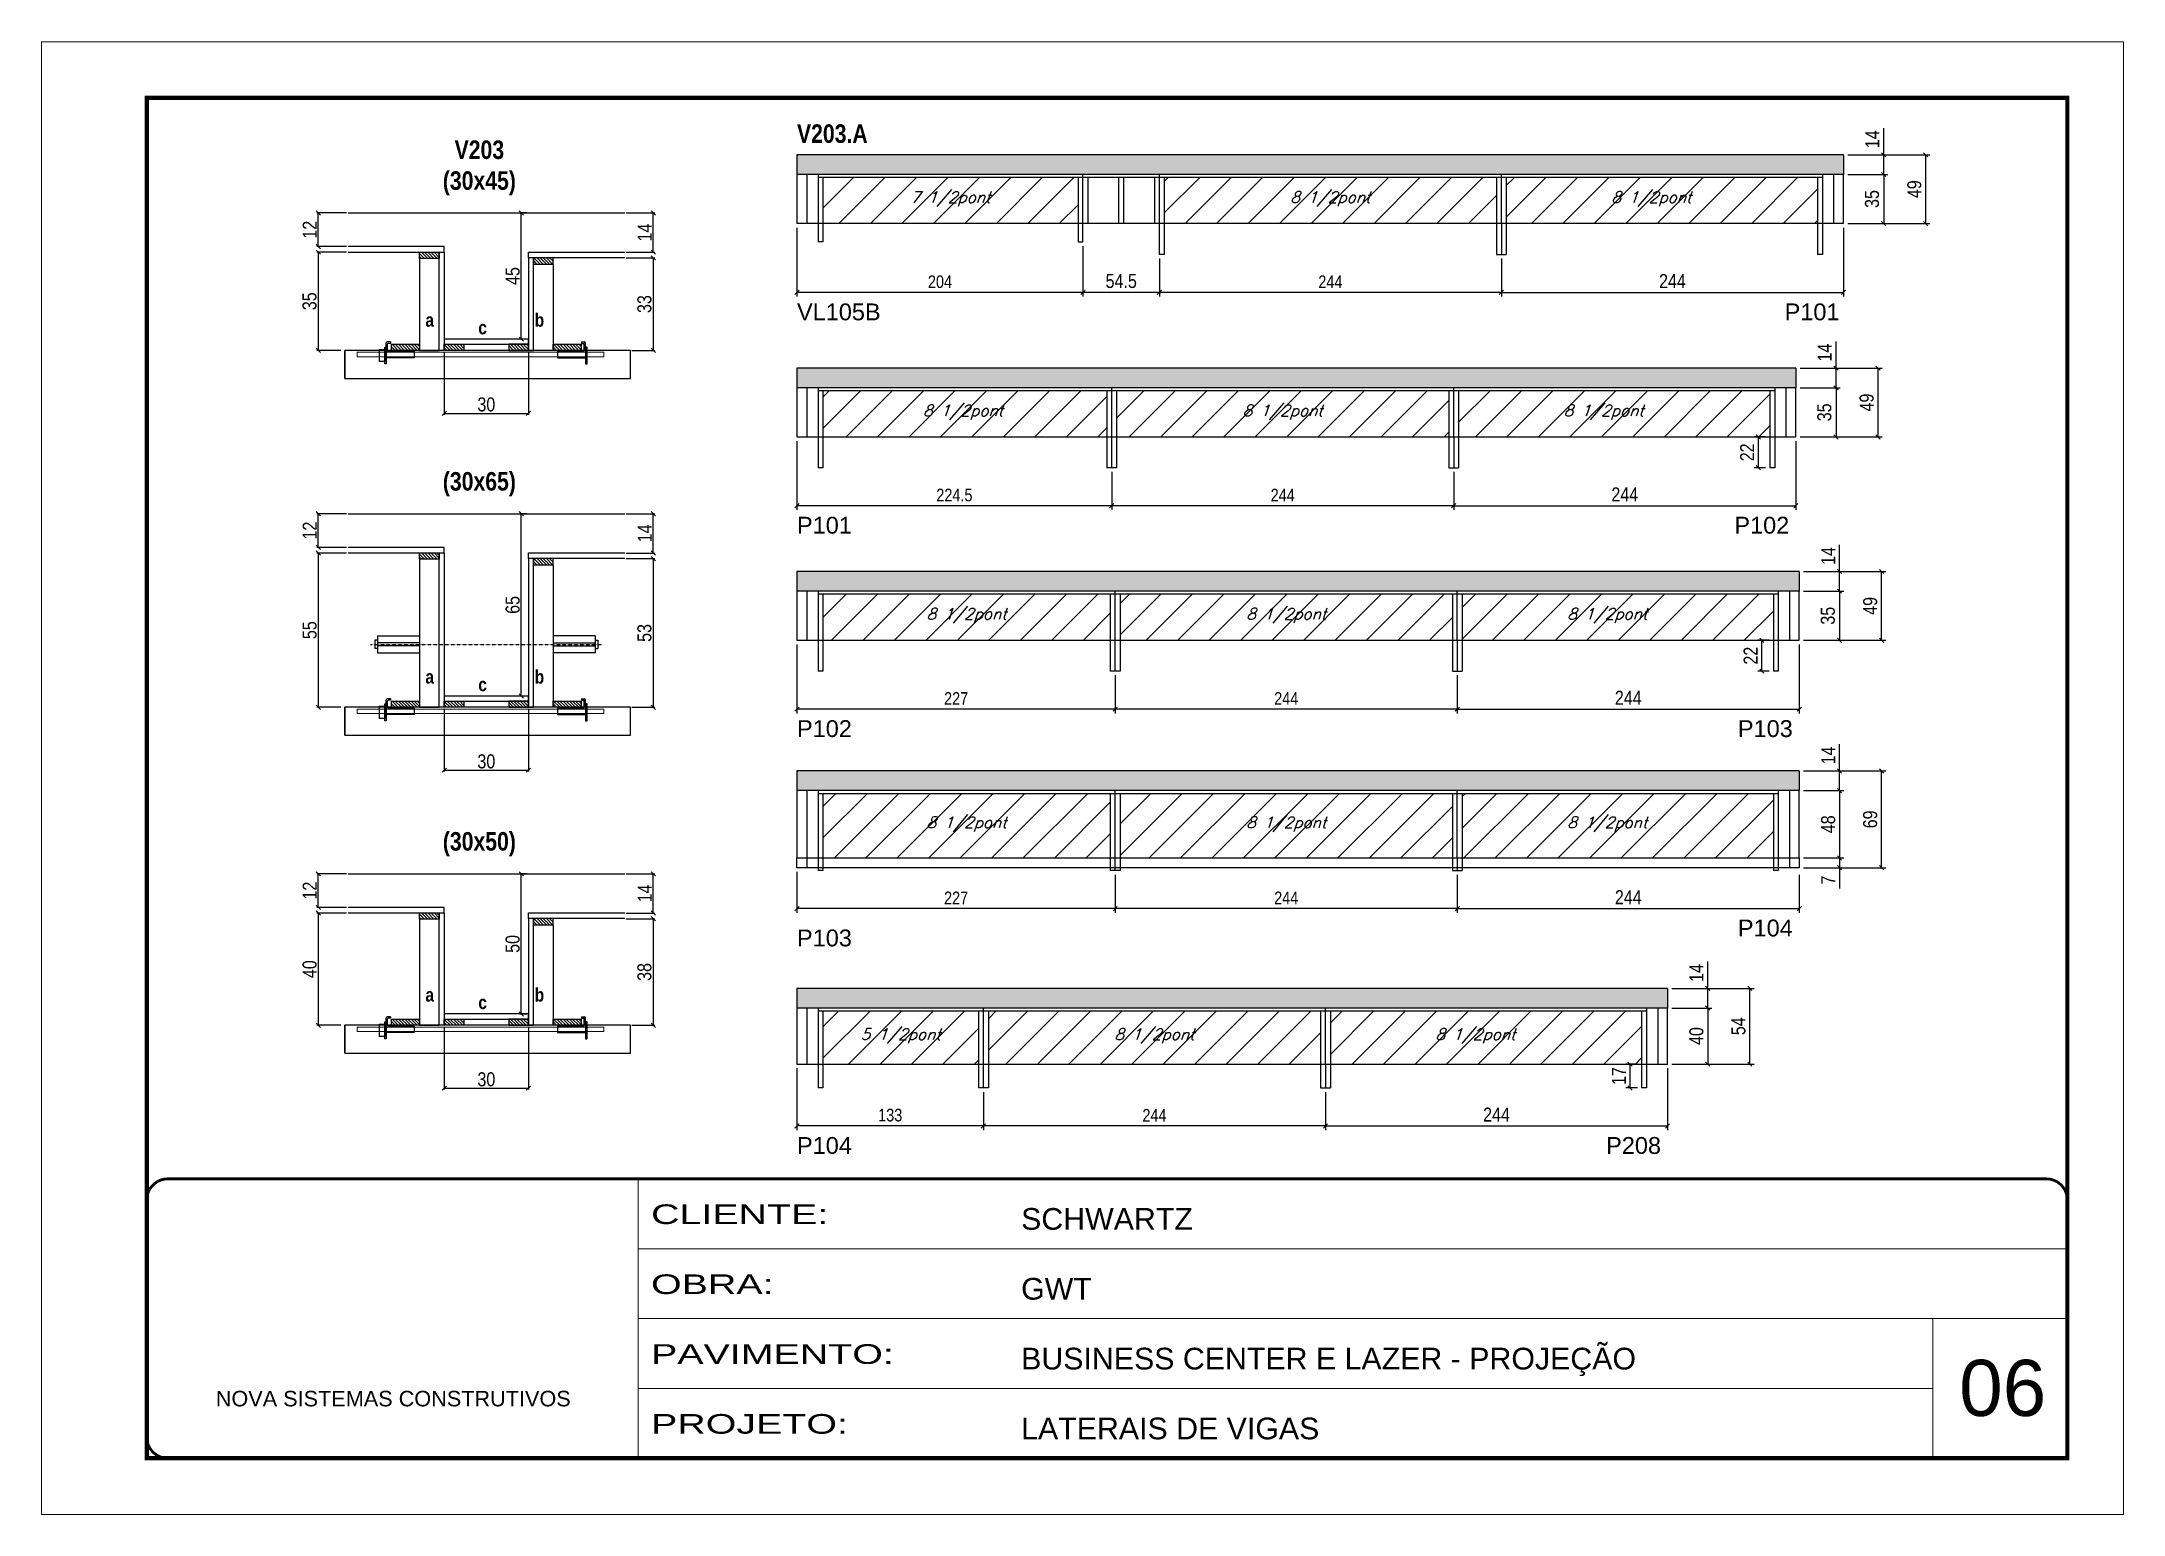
# Model space of a CAD drawing. Extents: x 2603 to 22413, y 1253 to 30260.
# Drawn here: x 4201 to 5686, y 27671 to 28721 of the extents above; entities that cross this region are included whole.
import ezdxf

# ---------------------------------------------------------------- set-up
doc = ezdxf.new("R2010")
doc.units = 0
for name, pattern in [('CONTINUO', [0]), ('DASHED', [0.75, 0.5, -0.25]), ('HIDDEN', [0.375, 0.25, -0.125])]:
    doc.linetypes.add(name, pattern=pattern)
for name, color, linetype in [('5', 5, 'Continuous'), ('barrote', 251, 'Continuous'), ('COTA', 241, 'Continuous'), ('detalhes', 4, 'Continuous'), ('NOMENCLATURA', 7, 'Continuous'), ('Painéis', 200, 'Continuous'), ('presilha', 1, 'Continuous'), ('SARR_2.2x10', 60, 'Continuous'), ('SARR_2.2x7', 40, 'Continuous'), ('SARR_3.5x7', 81, 'Continuous'), ('TENSOR', 3, 'Continuous'), ('texto', 7, 'Continuous')]:
    doc.layers.add(name, color=color, linetype=linetype)
for name, color, linetype, lineweight in [('CARIMBO', 255, 'Continuous', 9), ('CONCRETO', 251, 'Continuous', 25), ('Folhas', 255, 'Continuous', 9), ('Hachura', 251, 'Continuous', 9), ('SARRAFO DE PRESSAO', 251, 'DASHED', 9), ('SCO-___-LAJ', 2, 'Continuous', 0)]:
    doc.layers.add(name, color=color, linetype=linetype, lineweight=lineweight)
doc.styles.add('ARIAL', font='arial.ttf')
doc.styles.add('COTA TECNICA', font='techl___.ttf', dxfattribs={"height": 10})
doc.styles.add('COTA TECNICA 2X', font='techl___.ttf', dxfattribs={"height": 10})
doc.styles.add('COTA TECNICA-50', font='techl___.ttf', dxfattribs={"height": 9})
doc.styles.add('Romans', font='romans.shx')
doc.styles.get("Standard").update_dxf_attribs({"font": 'arial.ttf'})
doc.styles.add('TECNICA', font='techb___.ttf', dxfattribs={"height": 10})
doc.styles.add('Tecnologia', font='')
doc.styles.get('Tecnologia').set_extended_font_data('Forgotten Futurist')
doc.dimstyles.new('COTA PAINEL-50', dxfattribs={"dimtxt": 9, "dimasz": 3, "dimexe": 3, "dimexo": 3, "dimgap": 3, "dimtad": 1, "dimdec": 1, "dimzin": 12, "dimdsep": 46, "dimtxsty": 'COTA TECNICA-50', "dimblk1": 'OBLIQUE', "dimblk2": 'OBLIQUE', "dimsah": 1, "dimcen": 0.9, "dimclrd": 4, "dimclre": 4, "dimclrt": 240, "dimadec": 1, "dimazin": 3, "dimtfac": 1, "dimtdec": 1, "dimtmove": 0, "dimatfit": 3, "dimfxl": 1, "dimtolj": 1, "dimtzin": 12, "dimarcsym": 0})
doc.dimstyles.new('PAINEL', dxfattribs={"dimtxt": 10, "dimasz": 3, "dimexe": 3, "dimexo": 3, "dimgap": 3, "dimtad": 1, "dimdec": 1, "dimzin": 12, "dimdsep": 46, "dimtxsty": 'COTA TECNICA', "dimblk1": 'OBLIQUE', "dimblk2": 'OBLIQUE', "dimsah": 1, "dimcen": 0.9, "dimclrd": 4, "dimclre": 4, "dimclrt": 240, "dimadec": 1, "dimazin": 3, "dimtfac": 1, "dimtdec": 1, "dimtmove": 0, "dimatfit": 3, "dimfxl": 1, "dimtolj": 1, "dimtzin": 12, "dimarcsym": 0})
doc.dimstyles.new('SECAO', dxfattribs={"dimscale": 0.333333, "dimtxt": 5, "dimasz": 9, "dimexe": 3, "dimexo": 3, "dimgap": 3, "dimtad": 1, "dimdec": 1, "dimlfac": 0.5, "dimzin": 12, "dimdsep": 46, "dimtxsty": 'COTA TECNICA 2X', "dimblk1": 'OBLIQUE', "dimblk2": 'OBLIQUE', "dimsah": 1, "dimcen": 0.9, "dimclrd": 4, "dimclre": 4, "dimclrt": 240, "dimadec": 1, "dimazin": 3, "dimtfac": 1, "dimtdec": 1, "dimtmove": 0, "dimatfit": 3, "dimfxl": 1, "dimtolj": 1, "dimtzin": 12, "dimarcsym": 0})
pattern_1 = [(45, (-126402.973, -5371.03), (-11.2253202, 11.2253202), [])]

msp = doc.modelspace()

# ---------------------------------------------------------------- texts
at = {"layer": '5', "linetype": 'Continuous'}
for s, p in [('VL105B', (4740.31, 28521.93)), ('P101', (5444.85, 28521.93)), ('P101', (4740.31, 28369.83)), ('P102', (5409, 28369.83)), ('P102', (4740.31, 28224.82)), ('P103', (5411.5, 28224.82)), ('P103', (4740.31, 28075.55)), ('P104', (5411.5, 28082.64)), ('P104', (4740.31, 27927.6)), ('P208', (5317.5, 27927.6))]:
    msp.add_text(s, height=12, rotation=359.99996, dxfattribs=at).set_placement(p)
at = {"layer": 'CARIMBO', "style": 'ARIAL'}
msp.add_text('06', height=40, dxfattribs=at).set_placement((5569.33, 27740.74))
at = {"layer": 'detalhes', "style": 'TECNICA'}
for s, p in [('b', (4553.22, 28517.35)), ('a', (4475.24, 28517.36)), ('c', (4512.98, 28511.94)), ('a', (4475.24, 28262.92)), ('c', (4512.98, 28257.5)), ('b', (4553.22, 28262.91)), ('a', (4475.24, 28036.24)), ('c', (4512.98, 28030.82)), ('b', (4553.22, 28036.23))]:
    msp.add_text(s, height=9.6, dxfattribs=at).set_placement(p)
at = {"layer": 'NOMENCLATURA', "style": 'TECNICA'}
msp.add_text('V203.A', height=13.2, dxfattribs=at).set_placement((4740.3, 28648.44))
at = {"layer": 'NOMENCLATURA', "char_height": 13.2, "attachment_point": 2, "style": 'TECNICA'}
for s, insert in [('V203\\P(30x45)', (4513.72, 28650.16)), ('\\P(30x65)', (4513.72, 28435.72)), ('\\P(30x50)', (4513.72, 28179.04))]:
    msp.add_mtext_dynamic_manual_height_columns(s, width=300.2766, gutter_width=1, heights=[0], dxfattribs=dict(at, insert=insert))
at = {"layer": 'texto', "color": 2, "char_height": 8, "attachment_point": 5, "style": 'Romans'}
for s, insert in [('{\\Q19;\\C256;7 1/2pont}', (4849.8, 28608.42)), ('{\\Q19;\\C256;8 1/2pont}', (5120.8, 28608.42)), ('{\\Q19;\\C256;8 1/2pont}', (5349.8, 28608.42)), ('{\\Q19;\\C256;8 1/2pont}', (4858.8, 28456.32)), ('{\\Q19;\\C256;8 1/2pont}', (5086.8, 28456.32)), ('{\\Q19;\\C256;8 1/2pont}', (5315.8, 28456.32)), ('{\\Q19;\\C256;8 1/2pont}', (4861.3, 28311.3)), ('{\\Q19;\\C256;8 1/2pont}', (5089.3, 28311.3)), ('{\\Q19;\\C256;8 1/2pont}', (5318.3, 28311.3)), ('{\\Q19;\\C256;8 1/2pont}', (4861.3, 28162.62)), ('{\\Q19;\\C256;8 1/2pont}', (5089.3, 28162.62)), ('{\\Q19;\\C256;8 1/2pont}', (5318.3, 28162.62)), ('{\\Q19;\\C256;5 1/2pont}', (4814.3, 28011.59)), ('{\\Q19;\\C256;8 1/2pont}', (4995.3, 28011.59)), ('{\\Q19;\\C256;8 1/2pont}', (5224.3, 28011.59))]:
    msp.add_mtext(s, dxfattribs=dict(at, insert=insert))

# ---------------------------------------------------------------- blocks, each defined once
blk = doc.blocks.new('9999999999')
at = {"color": 30, "linetype": 'CONTINUO'}
for p, q in [((98564.6, 34230.2), (98564.6, 34429.4)), ((98564.6, 34379.6), (99584, 34379.6)), ((98564.6, 34329.8), (99488, 34329.8)), ((99584, 34329.8), (99488, 34329.8)), ((99488, 34329.8), (99488, 34230.2)), ((98564.6, 34280), (99488, 34280))]:
    blk.add_line(p, q, dxfattribs=at)
at = {"color": 30, "linetype": 'CONTINUO', "const_width": 2}
blk.add_lwpolyline([(99584, 34230.2), (99584, 34414.4, 0.414214), (99569, 34429.4), (98229, 34429.4, 0.414214), (98214, 34414.4), (98214, 34245.2, 0.414214), (98229, 34230.2), (99584, 34230.2)], format="xyb", dxfattribs=at)
at = {"layer": 'Folhas'}
blk.add_lwpolyline([(98139, 34190.2), (99624, 34190.2), (99624, 35240.2), (98139, 35240.2)], close=True, dxfattribs=at)
at = {"layer": 'Folhas', "color": 30, "const_width": 3}
blk.add_lwpolyline([(98214, 34230.2), (99584, 34230.2), (99584, 35200.2), (98214, 35200.2)], close=True, dxfattribs=at)
at = {"color": 7, "linetype": 'Continuous', "ltscale": 5, "style": 'ARIAL'}
for s, height, p in [('SCHWARTZ', 15.48, (98837.7, 34393.1)), ('GWT', 15.48, (98837.7, 34343.3)), ('BUSINESS CENTER E LAZER - PROJEÇÃO', 15.483, (98837.7, 34293.5)), ('NOVA SISTEMAS CONSTRUTIVOS', 11.059, (98263.2, 34267.2)), ('LATERAIS DE VIGAS', 15.483, (98837.7, 34243.7))]:
    blk.add_text(s, height=height, dxfattribs=at).set_placement(p)
at = {"layer": 'Folhas', "color": 7, "style": 'Tecnologia', "width": 1.5}
for s, p in [('CLIENTE:', (98573.7, 34397.2)), ('OBRA:', (98573.7, 34347.3)), ('PAVIMENTO:', (98573.7, 34297.5)), ('PROJETO:', (98573.7, 34247.7))]:
    blk.add_text(s, height=14, dxfattribs=at).set_placement(p)
blk = doc.blocks.new('PRESILHA METÁLICA 1')
at = {"layer": 'presilha'}
for p, q in [((0, 13), (6, 13)), ((0, 13), (0, 0)), ((6, 0), (0, 0)), ((6, 15.5), (7.5, 15.5)), ((6, -2.5), (6, 15.5)), ((6, 13), (6, 0)), ((7.5, 10.6), (7.5, 19.9)), ((7.5, 15.5), (7.5, -2.5)), ((37.5, 4.1), (7.5, 4.1)), ((12, 21), (8.6, 21)), ((9, 11.6), (9, 18.9)), ((12, 19.5), (9.6, 19.5)), ((37.5, 11), (9.6, 11)), ((12, 21), (12, 19.5)), ((37.5, 11), (37.5, 4.1)), ((7.5, -2.5), (6, -2.5))]:
    blk.add_line(p, q, dxfattribs=at)
for centre, radius, start, end in [((8.6, 19.9), 1.14, 90, 180), ((9.6, 18.9), 0.57, 90, 180), ((9.6, 11.6), 0.57, 180, 270)]:
    blk.add_arc(centre, radius, start, end, dxfattribs=at)
blk = doc.blocks.new('PRESILHA METÁLICA 2')
at = {"layer": 'presilha'}
for p, q in [((-5.2, 23.5), (-5.2, 22)), ((-5.2, 23.5), (-1.9, 23.5)), ((-0.8, 14.6), (-0.8, 22.4)), ((-30.8, 13.5), (-30.8, 6.6)), ((-30.8, 13.5), (-2.8, 13.5)), ((-30.8, 6.6), (-0.8, 6.6)), ((-5.2, 22), (-2.8, 22)), ((-2.2, 14.1), (-2.2, 21.4)), ((0.8, 18), (-0.8, 18)), ((-0.8, 18), (-0.8, 0)), ((-0.8, 0), (0.8, 0)), ((0.8, 0), (0.8, 18))]:
    blk.add_line(p, q, dxfattribs=at)
for centre, radius, start, end in [((-1.9, 22.4), 1.14, 0, 90), ((-2.8, 21.4), 0.57, 0, 90), ((-2.8, 14.1), 0.57, 270, 0)]:
    blk.add_arc(centre, radius, start, end, dxfattribs=at)
blk = doc.blocks.new('_Oblique')
at = {"color": 0, "linetype": 'ByBlock', "lineweight": -2}
blk.add_line((-0.5, -0.5), (0.5, 0.5), dxfattribs=at)
blk = doc.blocks.new('*D632')
at = {"layer": 'COTA', "color": 4, "lineweight": -2, "transparency": 16777216}
for p, q in [((4618.4, 28566.5), (4638.8, 28566.5)), ((4637.8, 28566.5), (4637.8, 28500.5)), ((4622.5, 28500.5), (4638.8, 28500.5))]:
    blk.add_line(p, q, dxfattribs=at)
at = {"layer": 'Defpoints', "color": 0, "transparency": 16777216}
for p in [(4617.4, 28566.5), (4621.5, 28500.5), (4637.8, 28500.5)]:
    blk.add_point(p, dxfattribs=at)
at = {"layer": 'COTA', "color": 4, "lineweight": -2, "transparency": 16777216, "xscale": 3, "yscale": 3, "zscale": 3}
for p, rotation in [((4637.8, 28566.5), 90), ((4637.8, 28500.5), 270)]:
    blk.add_blockref('_Oblique', p, dxfattribs=dict(at, rotation=rotation))
at = {"layer": 'COTA', "color": 240, "transparency": 16777216, "insert": (4631.5, 28533.5), "char_height": 10, "attachment_point": 5, "rotation": 90, "style": 'COTA TECNICA 2X'}
blk.add_mtext('\\A1;33', dxfattribs=at)
blk = doc.blocks.new('*D633')
at = {"layer": 'COTA', "color": 4, "lineweight": -2, "transparency": 16777216}
for p, q in [((4618.4, 28598.5), (4638.8, 28598.5)), ((4637.8, 28570.5), (4637.8, 28598.5)), ((4618.4, 28570.5), (4638.8, 28570.5))]:
    blk.add_line(p, q, dxfattribs=at)
at = {"layer": 'Defpoints', "color": 0, "transparency": 16777216}
for p in [(4617.4, 28598.5), (4637.8, 28598.5), (4617.4, 28570.5)]:
    blk.add_point(p, dxfattribs=at)
at = {"layer": 'COTA', "color": 4, "lineweight": -2, "transparency": 16777216, "xscale": 3, "yscale": 3, "zscale": 3}
for p, rotation in [((4637.8, 28598.5), 90), ((4637.8, 28570.5), 270)]:
    blk.add_blockref('_Oblique', p, dxfattribs=dict(at, rotation=rotation))
at = {"layer": 'COTA', "color": 240, "transparency": 16777216, "insert": (4631.7, 28584.5), "char_height": 10, "attachment_point": 5, "rotation": 90, "style": 'COTA TECNICA 2X'}
blk.add_mtext('\\A1;14', dxfattribs=at)
blk = doc.blocks.new('*D634')
at = {"layer": 'COTA', "color": 4, "lineweight": -2, "transparency": 16777216}
for p, q in [((4419, 28570.5), (4397.8, 28570.5)), ((4398.8, 28570.5), (4398.8, 28500.5)), ((4414.9, 28500.5), (4397.8, 28500.5))]:
    blk.add_line(p, q, dxfattribs=at)
at = {"layer": 'Defpoints', "color": 0, "transparency": 16777216}
for p in [(4420, 28570.5), (4398.8, 28500.5), (4415.9, 28500.5)]:
    blk.add_point(p, dxfattribs=at)
at = {"layer": 'COTA', "color": 4, "lineweight": -2, "transparency": 16777216, "xscale": 3, "yscale": 3, "zscale": 3}
for p, rotation in [((4398.8, 28570.5), 90), ((4398.8, 28500.5), 270)]:
    blk.add_blockref('_Oblique', p, dxfattribs=dict(at, rotation=rotation))
at = {"layer": 'COTA', "color": 240, "transparency": 16777216, "insert": (4392.6, 28535.5), "char_height": 10, "attachment_point": 5, "rotation": 90, "style": 'COTA TECNICA 2X'}
blk.add_mtext('\\A1;35', dxfattribs=at)
blk = doc.blocks.new('*D3094')
at = {"layer": 'COTA', "color": 4, "lineweight": -2, "transparency": 16777216}
for p, q in [((4547.7, 28598.5), (4542.6, 28598.5)), ((4543.6, 28508.5), (4543.6, 28598.5)), ((4547.7, 28508.5), (4542.6, 28508.5))]:
    blk.add_line(p, q, dxfattribs=at)
at = {"layer": 'Defpoints', "color": 0, "transparency": 16777216}
for p in [(4543.6, 28598.5), (4548.7, 28598.5), (4548.7, 28508.5)]:
    blk.add_point(p, dxfattribs=at)
at = {"layer": 'COTA', "color": 4, "lineweight": -2, "transparency": 16777216, "xscale": 3, "yscale": 3, "zscale": 3}
for p, rotation in [((4543.6, 28598.5), 90), ((4543.6, 28508.5), 270)]:
    blk.add_blockref('_Oblique', p, dxfattribs=dict(at, rotation=rotation))
at = {"layer": 'COTA', "color": 240, "transparency": 16777216, "insert": (4537.5, 28553.5), "char_height": 10, "attachment_point": 5, "rotation": 90, "style": 'COTA TECNICA 2X'}
blk.add_mtext('\\A1;45', dxfattribs=at)
blk = doc.blocks.new('*D3095')
at = {"layer": 'COTA', "color": 4, "lineweight": -2, "transparency": 16777216}
for p, q in [((4419, 28598.5), (4397.8, 28598.5)), ((4398.8, 28574.5), (4398.8, 28598.5)), ((4419, 28574.5), (4397.8, 28574.5))]:
    blk.add_line(p, q, dxfattribs=at)
at = {"layer": 'Defpoints', "color": 0, "transparency": 16777216}
for p in [(4398.8, 28598.5), (4420, 28598.5), (4420, 28574.5)]:
    blk.add_point(p, dxfattribs=at)
at = {"layer": 'COTA', "color": 4, "lineweight": -2, "transparency": 16777216, "xscale": 3, "yscale": 3, "zscale": 3}
for p, rotation in [((4398.8, 28598.5), 90), ((4398.8, 28574.5), 270)]:
    blk.add_blockref('_Oblique', p, dxfattribs=dict(at, rotation=rotation))
at = {"layer": 'COTA', "color": 240, "transparency": 16777216, "insert": (4392.7, 28586.5), "char_height": 10, "attachment_point": 5, "rotation": 90, "style": 'COTA TECNICA 2X'}
blk.add_mtext('\\A1;12', dxfattribs=at)
blk = doc.blocks.new('*D3096')
at = {"layer": 'COTA', "color": 4, "lineweight": -2, "transparency": 16777216}
for p, q in [((4488.7, 28499.5), (4488.7, 28454.6)), ((4548.7, 28499.5), (4548.7, 28454.6)), ((4488.7, 28455.6), (4548.7, 28455.6))]:
    blk.add_line(p, q, dxfattribs=at)
at = {"layer": 'Defpoints', "color": 0, "transparency": 16777216}
for p in [(4488.7, 28500.5), (4548.7, 28500.5), (4548.7, 28455.6)]:
    blk.add_point(p, dxfattribs=at)
at = {"layer": 'COTA', "color": 4, "lineweight": -2, "transparency": 16777216, "xscale": 3, "yscale": 3, "zscale": 3, "rotation": 180}
blk.add_blockref('_Oblique', (4488.7, 28455.6), dxfattribs=at)
at = {"layer": 'COTA', "color": 4, "lineweight": -2, "transparency": 16777216, "xscale": 3, "yscale": 3, "zscale": 3}
blk.add_blockref('_Oblique', (4548.7, 28455.6), dxfattribs=at)
at = {"layer": 'COTA', "color": 240, "transparency": 16777216, "insert": (4518.7, 28461.9), "char_height": 10, "attachment_point": 5, "style": 'COTA TECNICA 2X'}
blk.add_mtext('\\A1;30', dxfattribs=at)
blk = doc.blocks.new('*D635')
at = {"layer": 'COTA', "color": 4, "lineweight": -2, "transparency": 16777216}
for p, q in [((4618.4, 28352), (4638.8, 28352)), ((4637.8, 28352), (4637.8, 28246)), ((4622.5, 28246), (4638.8, 28246))]:
    blk.add_line(p, q, dxfattribs=at)
at = {"layer": 'Defpoints', "color": 0, "transparency": 16777216}
for p in [(4617.4, 28352), (4621.5, 28246), (4637.8, 28246)]:
    blk.add_point(p, dxfattribs=at)
at = {"layer": 'COTA', "color": 4, "lineweight": -2, "transparency": 16777216, "xscale": 3, "yscale": 3, "zscale": 3}
for p, rotation in [((4637.8, 28352), 90), ((4637.8, 28246), 270)]:
    blk.add_blockref('_Oblique', p, dxfattribs=dict(at, rotation=rotation))
at = {"layer": 'COTA', "color": 240, "transparency": 16777216, "insert": (4631.5, 28299), "char_height": 10, "attachment_point": 5, "rotation": 90, "style": 'COTA TECNICA 2X'}
blk.add_mtext('\\A1;53', dxfattribs=at)
blk = doc.blocks.new('*D636')
at = {"layer": 'COTA', "color": 4, "lineweight": -2, "transparency": 16777216}
for p, q in [((4618.4, 28384), (4638.8, 28384)), ((4637.8, 28356), (4637.8, 28384)), ((4618.4, 28356), (4638.8, 28356))]:
    blk.add_line(p, q, dxfattribs=at)
at = {"layer": 'Defpoints', "color": 0, "transparency": 16777216}
for p in [(4617.4, 28384), (4637.8, 28384), (4617.4, 28356)]:
    blk.add_point(p, dxfattribs=at)
at = {"layer": 'COTA', "color": 4, "lineweight": -2, "transparency": 16777216, "xscale": 3, "yscale": 3, "zscale": 3}
for p, rotation in [((4637.8, 28384), 90), ((4637.8, 28356), 270)]:
    blk.add_blockref('_Oblique', p, dxfattribs=dict(at, rotation=rotation))
at = {"layer": 'COTA', "color": 240, "transparency": 16777216, "insert": (4631.7, 28370), "char_height": 10, "attachment_point": 5, "rotation": 90, "style": 'COTA TECNICA 2X'}
blk.add_mtext('\\A1;14', dxfattribs=at)
blk = doc.blocks.new('*D637')
at = {"layer": 'COTA', "color": 4, "lineweight": -2, "transparency": 16777216}
for p, q in [((4419, 28356), (4397.8, 28356)), ((4398.8, 28356), (4398.8, 28246)), ((4414.9, 28246), (4397.8, 28246))]:
    blk.add_line(p, q, dxfattribs=at)
at = {"layer": 'Defpoints', "color": 0, "transparency": 16777216}
for p in [(4420, 28356), (4398.8, 28246), (4415.9, 28246)]:
    blk.add_point(p, dxfattribs=at)
at = {"layer": 'COTA', "color": 4, "lineweight": -2, "transparency": 16777216, "xscale": 3, "yscale": 3, "zscale": 3}
for p, rotation in [((4398.8, 28356), 90), ((4398.8, 28246), 270)]:
    blk.add_blockref('_Oblique', p, dxfattribs=dict(at, rotation=rotation))
at = {"layer": 'COTA', "color": 240, "transparency": 16777216, "insert": (4392.7, 28301), "char_height": 10, "attachment_point": 5, "rotation": 90, "style": 'COTA TECNICA 2X'}
blk.add_mtext('\\A1;55', dxfattribs=at)
blk = doc.blocks.new('*D3097')
at = {"layer": 'COTA', "color": 4, "lineweight": -2, "transparency": 16777216}
for p, q in [((4547.7, 28384), (4542.6, 28384)), ((4543.6, 28254), (4543.6, 28384)), ((4547.7, 28254), (4542.6, 28254))]:
    blk.add_line(p, q, dxfattribs=at)
at = {"layer": 'Defpoints', "color": 0, "transparency": 16777216}
for p in [(4543.6, 28384), (4548.7, 28384), (4548.7, 28254)]:
    blk.add_point(p, dxfattribs=at)
at = {"layer": 'COTA', "color": 4, "lineweight": -2, "transparency": 16777216, "xscale": 3, "yscale": 3, "zscale": 3}
for p, rotation in [((4543.6, 28384), 90), ((4543.6, 28254), 270)]:
    blk.add_blockref('_Oblique', p, dxfattribs=dict(at, rotation=rotation))
at = {"layer": 'COTA', "color": 240, "transparency": 16777216, "insert": (4537.5, 28319), "char_height": 10, "attachment_point": 5, "rotation": 90, "style": 'COTA TECNICA 2X'}
blk.add_mtext('\\A1;65', dxfattribs=at)
blk = doc.blocks.new('*D3098')
at = {"layer": 'COTA', "color": 4, "lineweight": -2, "transparency": 16777216}
for p, q in [((4419, 28384), (4397.8, 28384)), ((4398.8, 28360), (4398.8, 28384)), ((4419, 28360), (4397.8, 28360))]:
    blk.add_line(p, q, dxfattribs=at)
at = {"layer": 'Defpoints', "color": 0, "transparency": 16777216}
for p in [(4398.8, 28384), (4420, 28384), (4420, 28360)]:
    blk.add_point(p, dxfattribs=at)
at = {"layer": 'COTA', "color": 4, "lineweight": -2, "transparency": 16777216, "xscale": 3, "yscale": 3, "zscale": 3}
for p, rotation in [((4398.8, 28384), 90), ((4398.8, 28360), 270)]:
    blk.add_blockref('_Oblique', p, dxfattribs=dict(at, rotation=rotation))
at = {"layer": 'COTA', "color": 240, "transparency": 16777216, "insert": (4392.7, 28372), "char_height": 10, "attachment_point": 5, "rotation": 90, "style": 'COTA TECNICA 2X'}
blk.add_mtext('\\A1;12', dxfattribs=at)
blk = doc.blocks.new('*D3099')
at = {"layer": 'COTA', "color": 4, "lineweight": -2, "transparency": 16777216}
for p, q in [((4488.7, 28245), (4488.7, 28200.2)), ((4548.7, 28245), (4548.7, 28200.2)), ((4488.7, 28201.2), (4548.7, 28201.2))]:
    blk.add_line(p, q, dxfattribs=at)
at = {"layer": 'Defpoints', "color": 0, "transparency": 16777216}
for p in [(4488.7, 28246), (4548.7, 28246), (4548.7, 28201.2)]:
    blk.add_point(p, dxfattribs=at)
at = {"layer": 'COTA', "color": 4, "lineweight": -2, "transparency": 16777216, "xscale": 3, "yscale": 3, "zscale": 3, "rotation": 180}
blk.add_blockref('_Oblique', (4488.7, 28201.2), dxfattribs=at)
at = {"layer": 'COTA', "color": 4, "lineweight": -2, "transparency": 16777216, "xscale": 3, "yscale": 3, "zscale": 3}
blk.add_blockref('_Oblique', (4548.7, 28201.2), dxfattribs=at)
at = {"layer": 'COTA', "color": 240, "transparency": 16777216, "insert": (4518.7, 28207.4), "char_height": 10, "attachment_point": 5, "style": 'COTA TECNICA 2X'}
blk.add_mtext('\\A1;30', dxfattribs=at)
blk = doc.blocks.new('*D638')
at = {"layer": 'COTA', "color": 4, "lineweight": -2, "transparency": 16777216}
for p, q in [((4618.4, 28095.3), (4638.8, 28095.3)), ((4637.8, 28095.3), (4637.8, 28019.3)), ((4622.5, 28019.3), (4638.8, 28019.3))]:
    blk.add_line(p, q, dxfattribs=at)
at = {"layer": 'Defpoints', "color": 0, "transparency": 16777216}
for p in [(4617.4, 28095.3), (4621.5, 28019.3), (4637.8, 28019.3)]:
    blk.add_point(p, dxfattribs=at)
at = {"layer": 'COTA', "color": 4, "lineweight": -2, "transparency": 16777216, "xscale": 3, "yscale": 3, "zscale": 3}
for p, rotation in [((4637.8, 28095.3), 90), ((4637.8, 28019.3), 270)]:
    blk.add_blockref('_Oblique', p, dxfattribs=dict(at, rotation=rotation))
at = {"layer": 'COTA', "color": 240, "transparency": 16777216, "insert": (4631.5, 28057.3), "char_height": 10, "attachment_point": 5, "rotation": 90, "style": 'COTA TECNICA 2X'}
blk.add_mtext('\\A1;38', dxfattribs=at)
blk = doc.blocks.new('*D639')
at = {"layer": 'COTA', "color": 4, "lineweight": -2, "transparency": 16777216}
for p, q in [((4618.4, 28127.3), (4638.8, 28127.3)), ((4637.8, 28099.3), (4637.8, 28127.3)), ((4618.4, 28099.3), (4638.8, 28099.3))]:
    blk.add_line(p, q, dxfattribs=at)
at = {"layer": 'Defpoints', "color": 0, "transparency": 16777216}
for p in [(4617.4, 28127.3), (4637.8, 28127.3), (4617.4, 28099.3)]:
    blk.add_point(p, dxfattribs=at)
at = {"layer": 'COTA', "color": 4, "lineweight": -2, "transparency": 16777216, "xscale": 3, "yscale": 3, "zscale": 3}
for p, rotation in [((4637.8, 28127.3), 90), ((4637.8, 28099.3), 270)]:
    blk.add_blockref('_Oblique', p, dxfattribs=dict(at, rotation=rotation))
at = {"layer": 'COTA', "color": 240, "transparency": 16777216, "insert": (4631.7, 28113.3), "char_height": 10, "attachment_point": 5, "rotation": 90, "style": 'COTA TECNICA 2X'}
blk.add_mtext('\\A1;14', dxfattribs=at)
blk = doc.blocks.new('*D640')
at = {"layer": 'COTA', "color": 4, "lineweight": -2, "transparency": 16777216}
for p, q in [((4419, 28099.3), (4397.8, 28099.3)), ((4398.8, 28099.3), (4398.8, 28019.3)), ((4414.9, 28019.3), (4397.8, 28019.3))]:
    blk.add_line(p, q, dxfattribs=at)
at = {"layer": 'Defpoints', "color": 0, "transparency": 16777216}
for p in [(4420, 28099.3), (4398.8, 28019.3), (4415.9, 28019.3)]:
    blk.add_point(p, dxfattribs=at)
at = {"layer": 'COTA', "color": 4, "lineweight": -2, "transparency": 16777216, "xscale": 3, "yscale": 3, "zscale": 3}
for p, rotation in [((4398.8, 28099.3), 90), ((4398.8, 28019.3), 270)]:
    blk.add_blockref('_Oblique', p, dxfattribs=dict(at, rotation=rotation))
at = {"layer": 'COTA', "color": 240, "transparency": 16777216, "insert": (4392.7, 28059.3), "char_height": 10, "attachment_point": 5, "rotation": 90, "style": 'COTA TECNICA 2X'}
blk.add_mtext('\\A1;40', dxfattribs=at)
blk = doc.blocks.new('*D3100')
at = {"layer": 'COTA', "color": 4, "lineweight": -2, "transparency": 16777216}
for p, q in [((4547.7, 28127.3), (4542.6, 28127.3)), ((4543.6, 28027.3), (4543.6, 28127.3)), ((4547.7, 28027.3), (4542.6, 28027.3))]:
    blk.add_line(p, q, dxfattribs=at)
at = {"layer": 'Defpoints', "color": 0, "transparency": 16777216}
for p in [(4543.6, 28127.3), (4548.7, 28127.3), (4548.7, 28027.3)]:
    blk.add_point(p, dxfattribs=at)
at = {"layer": 'COTA', "color": 4, "lineweight": -2, "transparency": 16777216, "xscale": 3, "yscale": 3, "zscale": 3}
for p, rotation in [((4543.6, 28127.3), 90), ((4543.6, 28027.3), 270)]:
    blk.add_blockref('_Oblique', p, dxfattribs=dict(at, rotation=rotation))
at = {"layer": 'COTA', "color": 240, "transparency": 16777216, "insert": (4537.5, 28077.3), "char_height": 10, "attachment_point": 5, "rotation": 90, "style": 'COTA TECNICA 2X'}
blk.add_mtext('\\A1;50', dxfattribs=at)
blk = doc.blocks.new('*D3101')
at = {"layer": 'COTA', "color": 4, "lineweight": -2, "transparency": 16777216}
for p, q in [((4419, 28127.3), (4397.8, 28127.3)), ((4398.8, 28103.3), (4398.8, 28127.3)), ((4419, 28103.3), (4397.8, 28103.3))]:
    blk.add_line(p, q, dxfattribs=at)
at = {"layer": 'Defpoints', "color": 0, "transparency": 16777216}
for p in [(4398.8, 28127.3), (4420, 28127.3), (4420, 28103.3)]:
    blk.add_point(p, dxfattribs=at)
at = {"layer": 'COTA', "color": 4, "lineweight": -2, "transparency": 16777216, "xscale": 3, "yscale": 3, "zscale": 3}
for p, rotation in [((4398.8, 28127.3), 90), ((4398.8, 28103.3), 270)]:
    blk.add_blockref('_Oblique', p, dxfattribs=dict(at, rotation=rotation))
at = {"layer": 'COTA', "color": 240, "transparency": 16777216, "insert": (4392.7, 28115.3), "char_height": 10, "attachment_point": 5, "rotation": 90, "style": 'COTA TECNICA 2X'}
blk.add_mtext('\\A1;12', dxfattribs=at)
blk = doc.blocks.new('*D3102')
at = {"layer": 'COTA', "color": 4, "lineweight": -2, "transparency": 16777216}
for p, q in [((4488.7, 28018.3), (4488.7, 27973.5)), ((4548.7, 28018.3), (4548.7, 27973.5)), ((4488.7, 27974.5), (4548.7, 27974.5))]:
    blk.add_line(p, q, dxfattribs=at)
at = {"layer": 'Defpoints', "color": 0, "transparency": 16777216}
for p in [(4488.7, 28019.3), (4548.7, 28019.3), (4548.7, 27974.5)]:
    blk.add_point(p, dxfattribs=at)
at = {"layer": 'COTA', "color": 4, "lineweight": -2, "transparency": 16777216, "xscale": 3, "yscale": 3, "zscale": 3, "rotation": 180}
blk.add_blockref('_Oblique', (4488.7, 27974.5), dxfattribs=at)
at = {"layer": 'COTA', "color": 4, "lineweight": -2, "transparency": 16777216, "xscale": 3, "yscale": 3, "zscale": 3}
blk.add_blockref('_Oblique', (4548.7, 27974.5), dxfattribs=at)
at = {"layer": 'COTA', "color": 240, "transparency": 16777216, "insert": (4518.7, 27980.7), "char_height": 10, "attachment_point": 5, "style": 'COTA TECNICA 2X'}
blk.add_mtext('\\A1;30', dxfattribs=at)
blk = doc.blocks.new('*D641')
at = {"layer": 'COTA', "color": 4, "linetype": 'ByBlock', "lineweight": -2, "transparency": 16777216}
for p, q in [((4998.8, 28565.9), (4998.8, 28538.8)), ((5242.8, 28565.9), (5242.8, 28538.8)), ((5242.8, 28541.8), (4998.8, 28541.8))]:
    blk.add_line(p, q, dxfattribs=at)
at = {"layer": 'Defpoints', "color": 0, "linetype": 'ByBlock', "transparency": 16777216}
for p in [(4998.8, 28568.9), (5242.8, 28568.9), (4998.8, 28541.8)]:
    blk.add_point(p, dxfattribs=at)
at = {"layer": 'COTA', "color": 4, "linetype": 'ByBlock', "lineweight": -2, "transparency": 16777216, "xscale": 3, "yscale": 3, "zscale": 3, "rotation": 180}
blk.add_blockref('_Oblique', (4998.8, 28541.8), dxfattribs=at)
at = {"layer": 'COTA', "color": 4, "linetype": 'ByBlock', "lineweight": -2, "transparency": 16777216, "xscale": 3, "yscale": 3, "zscale": 3}
blk.add_blockref('_Oblique', (5242.8, 28541.8), dxfattribs=at)
at = {"layer": 'COTA', "color": 240, "linetype": 'ByBlock', "transparency": 16777216, "insert": (5120.8, 28549.4), "char_height": 9, "attachment_point": 5, "style": 'COTA TECNICA-50'}
blk.add_mtext('\\A1;244', dxfattribs=at)
blk = doc.blocks.new('*D642')
at = {"layer": 'COTA', "color": 4, "linetype": 'ByBlock', "lineweight": -2, "transparency": 16777216}
for p, q in [((4740.3, 28587.9), (4740.3, 28538.8)), ((4944.3, 28574.9), (4944.3, 28538.8)), ((4944.3, 28541.8), (4740.3, 28541.8))]:
    blk.add_line(p, q, dxfattribs=at)
at = {"layer": 'Defpoints', "color": 0, "linetype": 'ByBlock', "transparency": 16777216}
for p in [(4740.3, 28590.9), (4944.3, 28577.9), (4740.3, 28541.8)]:
    blk.add_point(p, dxfattribs=at)
at = {"layer": 'COTA', "color": 4, "linetype": 'ByBlock', "lineweight": -2, "transparency": 16777216, "xscale": 3, "yscale": 3, "zscale": 3, "rotation": 180}
blk.add_blockref('_Oblique', (4740.3, 28541.8), dxfattribs=at)
at = {"layer": 'COTA', "color": 4, "linetype": 'ByBlock', "lineweight": -2, "transparency": 16777216, "xscale": 3, "yscale": 3, "zscale": 3}
blk.add_blockref('_Oblique', (4944.3, 28541.8), dxfattribs=at)
at = {"layer": 'COTA', "color": 240, "linetype": 'ByBlock', "transparency": 16777216, "insert": (4842.3, 28549.4), "char_height": 9, "attachment_point": 5, "style": 'COTA TECNICA-50'}
blk.add_mtext('\\A1;204', dxfattribs=at)
blk = doc.blocks.new('*D643')
at = {"layer": 'COTA', "color": 4, "linetype": 'ByBlock', "lineweight": -2, "transparency": 16777216}
for p, q in [((5486.8, 28587.9), (5486.8, 28538.8)), ((5242.8, 28565.9), (5242.8, 28538.8)), ((5242.8, 28541.8), (5486.8, 28541.8))]:
    blk.add_line(p, q, dxfattribs=at)
at = {"layer": 'Defpoints', "color": 0, "linetype": 'ByBlock', "transparency": 16777216}
for p in [(5486.8, 28590.9), (5242.8, 28568.9), (5486.8, 28541.8)]:
    blk.add_point(p, dxfattribs=at)
at = {"layer": 'COTA', "color": 4, "linetype": 'ByBlock', "lineweight": -2, "transparency": 16777216, "xscale": 3, "yscale": 3, "zscale": 3, "rotation": 180}
blk.add_blockref('_Oblique', (5242.8, 28541.8), dxfattribs=at)
at = {"layer": 'COTA', "color": 4, "linetype": 'ByBlock', "lineweight": -2, "transparency": 16777216, "xscale": 3, "yscale": 3, "zscale": 3}
blk.add_blockref('_Oblique', (5486.8, 28541.8), dxfattribs=at)
at = {"layer": 'COTA', "color": 240, "linetype": 'ByBlock', "transparency": 16777216, "insert": (5364.8, 28549.9), "char_height": 10, "attachment_point": 5, "style": 'COTA TECNICA'}
blk.add_mtext('\\A1;244', dxfattribs=at)
blk = doc.blocks.new('*D3103')
at = {"layer": 'COTA', "color": 4, "linetype": 'ByBlock', "lineweight": -2, "transparency": 16777216}
for p, q in [((5489.8, 28625.9), (5518.5, 28625.9)), ((5515.5, 28625.9), (5515.5, 28590.9)), ((5489.8, 28590.9), (5518.5, 28590.9))]:
    blk.add_line(p, q, dxfattribs=at)
at = {"layer": 'Defpoints', "color": 0, "linetype": 'ByBlock', "transparency": 16777216}
for p in [(5486.8, 28625.9), (5486.8, 28590.9), (5515.5, 28590.9)]:
    blk.add_point(p, dxfattribs=at)
at = {"layer": 'COTA', "color": 4, "linetype": 'ByBlock', "lineweight": -2, "transparency": 16777216, "xscale": 3, "yscale": 3, "zscale": 3}
for p, rotation in [((5515.5, 28625.9), 90), ((5515.5, 28590.9), 270)]:
    blk.add_blockref('_Oblique', p, dxfattribs=dict(at, rotation=rotation))
at = {"layer": 'COTA', "color": 240, "linetype": 'ByBlock', "transparency": 16777216, "insert": (5507.2, 28608.4), "char_height": 10, "attachment_point": 5, "rotation": 90, "style": 'COTA TECNICA'}
blk.add_mtext('\\A1;35', dxfattribs=at)
blk = doc.blocks.new('*D3104')
at = {"layer": 'COTA', "color": 4, "linetype": 'ByBlock', "lineweight": -2, "transparency": 16777216}
for p, q in [((5515.5, 28639.9), (5515.5, 28659)), ((5489.8, 28639.9), (5518.5, 28639.9)), ((5515.5, 28625.9), (5515.5, 28639.9)), ((5489.8, 28625.9), (5518.5, 28625.9))]:
    blk.add_line(p, q, dxfattribs=at)
at = {"layer": 'Defpoints', "color": 0, "linetype": 'ByBlock', "transparency": 16777216}
for p in [(5486.8, 28639.9), (5515.5, 28639.9), (5486.8, 28625.9)]:
    blk.add_point(p, dxfattribs=at)
at = {"layer": 'COTA', "color": 4, "linetype": 'ByBlock', "lineweight": -2, "transparency": 16777216, "xscale": 3, "yscale": 3, "zscale": 3}
for p, rotation in [((5515.5, 28639.9), 90), ((5515.5, 28625.9), 270)]:
    blk.add_blockref('_Oblique', p, dxfattribs=dict(at, rotation=rotation))
at = {"layer": 'COTA', "color": 240, "linetype": 'ByBlock', "transparency": 16777216, "insert": (5507.4, 28651), "char_height": 10, "attachment_point": 5, "rotation": 90, "style": 'COTA TECNICA'}
blk.add_mtext('\\A1;14', dxfattribs=at)
blk = doc.blocks.new('*D3105')
at = {"layer": 'COTA', "color": 4, "linetype": 'ByBlock', "lineweight": -2, "transparency": 16777216}
for p, q in [((5489.8, 28639.9), (5548.5, 28639.9)), ((5545.5, 28590.9), (5545.5, 28639.9)), ((5489.8, 28590.9), (5548.5, 28590.9))]:
    blk.add_line(p, q, dxfattribs=at)
at = {"layer": 'Defpoints', "color": 0, "linetype": 'ByBlock', "transparency": 16777216}
for p in [(5486.8, 28639.9), (5545.5, 28639.9), (5486.8, 28590.9)]:
    blk.add_point(p, dxfattribs=at)
at = {"layer": 'COTA', "color": 4, "linetype": 'ByBlock', "lineweight": -2, "transparency": 16777216, "xscale": 3, "yscale": 3, "zscale": 3}
for p, rotation in [((5545.5, 28639.9), 90), ((5545.5, 28590.9), 270)]:
    blk.add_blockref('_Oblique', p, dxfattribs=dict(at, rotation=rotation))
at = {"layer": 'COTA', "color": 240, "linetype": 'ByBlock', "transparency": 16777216, "insert": (5537.4, 28615.4), "char_height": 10, "attachment_point": 5, "rotation": 90, "style": 'COTA TECNICA'}
blk.add_mtext('\\A1;49', dxfattribs=at)
blk = doc.blocks.new('*D3106')
at = {"layer": 'COTA', "color": 4, "linetype": 'ByBlock', "lineweight": -2, "transparency": 16777216}
for p, q in [((4944.3, 28574.9), (4944.3, 28538.8)), ((4998.8, 28565.9), (4998.8, 28538.8)), ((4998.8, 28541.8), (4944.3, 28541.8))]:
    blk.add_line(p, q, dxfattribs=at)
at = {"layer": 'Defpoints', "color": 0, "linetype": 'ByBlock', "transparency": 16777216}
for p in [(4944.3, 28577.9), (4998.8, 28568.9), (4944.3, 28541.8)]:
    blk.add_point(p, dxfattribs=at)
at = {"layer": 'COTA', "color": 4, "linetype": 'ByBlock', "lineweight": -2, "transparency": 16777216, "xscale": 3, "yscale": 3, "zscale": 3, "rotation": 180}
blk.add_blockref('_Oblique', (4944.3, 28541.8), dxfattribs=at)
at = {"layer": 'COTA', "color": 4, "linetype": 'ByBlock', "lineweight": -2, "transparency": 16777216, "xscale": 3, "yscale": 3, "zscale": 3}
blk.add_blockref('_Oblique', (4998.8, 28541.8), dxfattribs=at)
at = {"layer": 'COTA', "color": 240, "linetype": 'ByBlock', "transparency": 16777216, "insert": (4971.6, 28549.9), "char_height": 10, "attachment_point": 5, "style": 'COTA TECNICA'}
blk.add_mtext('\\A1;54.5', dxfattribs=at)
blk = doc.blocks.new('*D644')
at = {"layer": 'COTA', "color": 4, "linetype": 'ByBlock', "lineweight": -2, "transparency": 16777216}
for p, q in [((4964.8, 28413.8), (4964.8, 28386.7)), ((5208.8, 28413.8), (5208.8, 28386.7)), ((5208.8, 28389.7), (4964.8, 28389.7))]:
    blk.add_line(p, q, dxfattribs=at)
at = {"layer": 'Defpoints', "color": 0, "linetype": 'ByBlock', "transparency": 16777216}
for p in [(4964.8, 28416.8), (5208.8, 28416.8), (4964.8, 28389.7)]:
    blk.add_point(p, dxfattribs=at)
at = {"layer": 'COTA', "color": 4, "linetype": 'ByBlock', "lineweight": -2, "transparency": 16777216, "xscale": 3, "yscale": 3, "zscale": 3, "rotation": 180}
blk.add_blockref('_Oblique', (4964.8, 28389.7), dxfattribs=at)
at = {"layer": 'COTA', "color": 4, "linetype": 'ByBlock', "lineweight": -2, "transparency": 16777216, "xscale": 3, "yscale": 3, "zscale": 3}
blk.add_blockref('_Oblique', (5208.8, 28389.7), dxfattribs=at)
at = {"layer": 'COTA', "color": 240, "linetype": 'ByBlock', "transparency": 16777216, "insert": (5086.8, 28397.3), "char_height": 9, "attachment_point": 5, "style": 'COTA TECNICA-50'}
blk.add_mtext('\\A1;244', dxfattribs=at)
blk = doc.blocks.new('*D3107')
at = {"layer": 'COTA', "color": 4, "linetype": 'ByBlock', "lineweight": -2, "transparency": 16777216}
for p, q in [((4740.3, 28435.8), (4740.3, 28386.7)), ((4964.8, 28413.8), (4964.8, 28386.7)), ((4964.8, 28389.7), (4740.3, 28389.7))]:
    blk.add_line(p, q, dxfattribs=at)
at = {"layer": 'Defpoints', "color": 0, "linetype": 'ByBlock', "transparency": 16777216}
for p in [(4740.3, 28438.8), (4964.8, 28416.8), (4740.3, 28389.7)]:
    blk.add_point(p, dxfattribs=at)
at = {"layer": 'COTA', "color": 4, "linetype": 'ByBlock', "lineweight": -2, "transparency": 16777216, "xscale": 3, "yscale": 3, "zscale": 3, "rotation": 180}
blk.add_blockref('_Oblique', (4740.3, 28389.7), dxfattribs=at)
at = {"layer": 'COTA', "color": 4, "linetype": 'ByBlock', "lineweight": -2, "transparency": 16777216, "xscale": 3, "yscale": 3, "zscale": 3}
blk.add_blockref('_Oblique', (4964.8, 28389.7), dxfattribs=at)
at = {"layer": 'COTA', "color": 240, "linetype": 'ByBlock', "transparency": 16777216, "insert": (4852.6, 28397.3), "char_height": 9, "attachment_point": 5, "style": 'COTA TECNICA-50'}
blk.add_mtext('\\A1;224.5', dxfattribs=at)
blk = doc.blocks.new('*D3108')
at = {"layer": 'COTA', "color": 4, "linetype": 'ByBlock', "lineweight": -2, "transparency": 16777216}
for p, q in [((5452.8, 28435.8), (5452.8, 28386.7)), ((5208.8, 28413.8), (5208.8, 28386.7)), ((5208.8, 28389.7), (5452.8, 28389.7))]:
    blk.add_line(p, q, dxfattribs=at)
at = {"layer": 'Defpoints', "color": 0, "linetype": 'ByBlock', "transparency": 16777216}
for p in [(5452.8, 28438.8), (5208.8, 28416.8), (5452.8, 28389.7)]:
    blk.add_point(p, dxfattribs=at)
at = {"layer": 'COTA', "color": 4, "linetype": 'ByBlock', "lineweight": -2, "transparency": 16777216, "xscale": 3, "yscale": 3, "zscale": 3, "rotation": 180}
blk.add_blockref('_Oblique', (5208.8, 28389.7), dxfattribs=at)
at = {"layer": 'COTA', "color": 4, "linetype": 'ByBlock', "lineweight": -2, "transparency": 16777216, "xscale": 3, "yscale": 3, "zscale": 3}
blk.add_blockref('_Oblique', (5452.8, 28389.7), dxfattribs=at)
at = {"layer": 'COTA', "color": 240, "linetype": 'ByBlock', "transparency": 16777216, "insert": (5330.8, 28397.8), "char_height": 10, "attachment_point": 5, "style": 'COTA TECNICA'}
blk.add_mtext('\\A1;244', dxfattribs=at)
blk = doc.blocks.new('*D3109')
at = {"layer": 'COTA', "color": 4, "linetype": 'ByBlock', "lineweight": -2, "transparency": 16777216}
for p, q in [((5455.8, 28473.8), (5484.5, 28473.8)), ((5481.5, 28473.8), (5481.5, 28438.8)), ((5455.8, 28438.8), (5484.5, 28438.8))]:
    blk.add_line(p, q, dxfattribs=at)
at = {"layer": 'Defpoints', "color": 0, "linetype": 'ByBlock', "transparency": 16777216}
for p in [(5452.8, 28473.8), (5452.8, 28438.8), (5481.5, 28438.8)]:
    blk.add_point(p, dxfattribs=at)
at = {"layer": 'COTA', "color": 4, "linetype": 'ByBlock', "lineweight": -2, "transparency": 16777216, "xscale": 3, "yscale": 3, "zscale": 3}
for p, rotation in [((5481.5, 28473.8), 90), ((5481.5, 28438.8), 270)]:
    blk.add_blockref('_Oblique', p, dxfattribs=dict(at, rotation=rotation))
at = {"layer": 'COTA', "color": 240, "linetype": 'ByBlock', "transparency": 16777216, "insert": (5473.2, 28456.3), "char_height": 10, "attachment_point": 5, "rotation": 90, "style": 'COTA TECNICA'}
blk.add_mtext('\\A1;35', dxfattribs=at)
blk = doc.blocks.new('*D3110')
at = {"layer": 'COTA', "color": 4, "linetype": 'ByBlock', "lineweight": -2, "transparency": 16777216}
for p, q in [((5481.5, 28487.8), (5481.5, 28506.9)), ((5455.8, 28487.8), (5484.5, 28487.8)), ((5481.5, 28473.8), (5481.5, 28487.8)), ((5455.8, 28473.8), (5484.5, 28473.8))]:
    blk.add_line(p, q, dxfattribs=at)
at = {"layer": 'Defpoints', "color": 0, "linetype": 'ByBlock', "transparency": 16777216}
for p in [(5452.8, 28487.8), (5481.5, 28487.8), (5452.8, 28473.8)]:
    blk.add_point(p, dxfattribs=at)
at = {"layer": 'COTA', "color": 4, "linetype": 'ByBlock', "lineweight": -2, "transparency": 16777216, "xscale": 3, "yscale": 3, "zscale": 3}
for p, rotation in [((5481.5, 28487.8), 90), ((5481.5, 28473.8), 270)]:
    blk.add_blockref('_Oblique', p, dxfattribs=dict(at, rotation=rotation))
at = {"layer": 'COTA', "color": 240, "linetype": 'ByBlock', "transparency": 16777216, "insert": (5473.4, 28498.9), "char_height": 10, "attachment_point": 5, "rotation": 90, "style": 'COTA TECNICA'}
blk.add_mtext('\\A1;14', dxfattribs=at)
blk = doc.blocks.new('*D3111')
at = {"layer": 'COTA', "color": 4, "linetype": 'ByBlock', "lineweight": -2, "transparency": 16777216}
for p, q in [((5455.8, 28487.8), (5514.5, 28487.8)), ((5511.5, 28438.8), (5511.5, 28487.8)), ((5455.8, 28438.8), (5514.5, 28438.8))]:
    blk.add_line(p, q, dxfattribs=at)
at = {"layer": 'Defpoints', "color": 0, "linetype": 'ByBlock', "transparency": 16777216}
for p in [(5452.8, 28487.8), (5511.5, 28487.8), (5452.8, 28438.8)]:
    blk.add_point(p, dxfattribs=at)
at = {"layer": 'COTA', "color": 4, "linetype": 'ByBlock', "lineweight": -2, "transparency": 16777216, "xscale": 3, "yscale": 3, "zscale": 3}
for p, rotation in [((5511.5, 28487.8), 90), ((5511.5, 28438.8), 270)]:
    blk.add_blockref('_Oblique', p, dxfattribs=dict(at, rotation=rotation))
at = {"layer": 'COTA', "color": 240, "linetype": 'ByBlock', "transparency": 16777216, "insert": (5503.4, 28463.3), "char_height": 10, "attachment_point": 5, "rotation": 90, "style": 'COTA TECNICA'}
blk.add_mtext('\\A1;49', dxfattribs=at)
blk = doc.blocks.new('*D3112')
at = {"layer": 'COTA', "color": 4, "linetype": 'ByBlock', "lineweight": -2, "transparency": 16777216}
for p, q in [((5431.3, 28438.8), (5423.1, 28438.8)), ((5426.1, 28416.8), (5426.1, 28438.8)), ((5431.3, 28416.8), (5423.1, 28416.8))]:
    blk.add_line(p, q, dxfattribs=at)
at = {"layer": 'Defpoints', "color": 0, "linetype": 'ByBlock', "transparency": 16777216}
for p in [(5426.1, 28438.8), (5434.3, 28438.8), (5434.3, 28416.8)]:
    blk.add_point(p, dxfattribs=at)
at = {"layer": 'COTA', "color": 4, "linetype": 'ByBlock', "lineweight": -2, "transparency": 16777216, "xscale": 3, "yscale": 3, "zscale": 3}
for p, rotation in [((5426.1, 28438.8), 90), ((5426.1, 28416.8), 270)]:
    blk.add_blockref('_Oblique', p, dxfattribs=dict(at, rotation=rotation))
at = {"layer": 'COTA', "color": 240, "linetype": 'ByBlock', "transparency": 16777216, "insert": (5418.1, 28427.8), "char_height": 10, "attachment_point": 5, "rotation": 90, "style": 'COTA TECNICA'}
blk.add_mtext('\\A1;22', dxfattribs=at)
blk = doc.blocks.new('*D646')
at = {"layer": 'COTA', "color": 4, "linetype": 'ByBlock', "lineweight": -2, "transparency": 16777216}
for p, q in [((4967.3, 28268.8), (4967.3, 28241.7)), ((5211.3, 28268.8), (5211.3, 28241.7)), ((5211.3, 28244.7), (4967.3, 28244.7))]:
    blk.add_line(p, q, dxfattribs=at)
at = {"layer": 'Defpoints', "color": 0, "linetype": 'ByBlock', "transparency": 16777216}
for p in [(4967.3, 28271.8), (5211.3, 28271.8), (4967.3, 28244.7)]:
    blk.add_point(p, dxfattribs=at)
at = {"layer": 'COTA', "color": 4, "linetype": 'ByBlock', "lineweight": -2, "transparency": 16777216, "xscale": 3, "yscale": 3, "zscale": 3, "rotation": 180}
blk.add_blockref('_Oblique', (4967.3, 28244.7), dxfattribs=at)
at = {"layer": 'COTA', "color": 4, "linetype": 'ByBlock', "lineweight": -2, "transparency": 16777216, "xscale": 3, "yscale": 3, "zscale": 3}
blk.add_blockref('_Oblique', (5211.3, 28244.7), dxfattribs=at)
at = {"layer": 'COTA', "color": 240, "linetype": 'ByBlock', "transparency": 16777216, "insert": (5089.3, 28252.3), "char_height": 9, "attachment_point": 5, "style": 'COTA TECNICA-50'}
blk.add_mtext('\\A1;244', dxfattribs=at)
blk = doc.blocks.new('*D3128')
at = {"layer": 'COTA', "color": 4, "linetype": 'ByBlock', "lineweight": -2, "transparency": 16777216}
for p, q in [((4740.3, 28290.8), (4740.3, 28241.7)), ((4967.3, 28268.8), (4967.3, 28241.7)), ((4967.3, 28244.7), (4740.3, 28244.7))]:
    blk.add_line(p, q, dxfattribs=at)
at = {"layer": 'Defpoints', "color": 0, "linetype": 'ByBlock', "transparency": 16777216}
for p in [(4740.3, 28293.8), (4967.3, 28271.8), (4740.3, 28244.7)]:
    blk.add_point(p, dxfattribs=at)
at = {"layer": 'COTA', "color": 4, "linetype": 'ByBlock', "lineweight": -2, "transparency": 16777216, "xscale": 3, "yscale": 3, "zscale": 3, "rotation": 180}
blk.add_blockref('_Oblique', (4740.3, 28244.7), dxfattribs=at)
at = {"layer": 'COTA', "color": 4, "linetype": 'ByBlock', "lineweight": -2, "transparency": 16777216, "xscale": 3, "yscale": 3, "zscale": 3}
blk.add_blockref('_Oblique', (4967.3, 28244.7), dxfattribs=at)
at = {"layer": 'COTA', "color": 240, "linetype": 'ByBlock', "transparency": 16777216, "insert": (4853.8, 28252.3), "char_height": 9, "attachment_point": 5, "style": 'COTA TECNICA-50'}
blk.add_mtext('\\A1;227', dxfattribs=at)
blk = doc.blocks.new('*D3129')
at = {"layer": 'COTA', "color": 4, "linetype": 'ByBlock', "lineweight": -2, "transparency": 16777216}
for p, q in [((5455.3, 28290.8), (5455.3, 28241.7)), ((5211.3, 28268.8), (5211.3, 28241.7)), ((5211.3, 28244.7), (5455.3, 28244.7))]:
    blk.add_line(p, q, dxfattribs=at)
at = {"layer": 'Defpoints', "color": 0, "linetype": 'ByBlock', "transparency": 16777216}
for p in [(5455.3, 28293.8), (5211.3, 28271.8), (5455.3, 28244.7)]:
    blk.add_point(p, dxfattribs=at)
at = {"layer": 'COTA', "color": 4, "linetype": 'ByBlock', "lineweight": -2, "transparency": 16777216, "xscale": 3, "yscale": 3, "zscale": 3, "rotation": 180}
blk.add_blockref('_Oblique', (5211.3, 28244.7), dxfattribs=at)
at = {"layer": 'COTA', "color": 4, "linetype": 'ByBlock', "lineweight": -2, "transparency": 16777216, "xscale": 3, "yscale": 3, "zscale": 3}
blk.add_blockref('_Oblique', (5455.3, 28244.7), dxfattribs=at)
at = {"layer": 'COTA', "color": 240, "linetype": 'ByBlock', "transparency": 16777216, "insert": (5333.3, 28252.8), "char_height": 10, "attachment_point": 5, "style": 'COTA TECNICA'}
blk.add_mtext('\\A1;244', dxfattribs=at)
blk = doc.blocks.new('*D3130')
at = {"layer": 'COTA', "color": 4, "linetype": 'ByBlock', "lineweight": -2, "transparency": 16777216}
for p, q in [((5458.3, 28328.8), (5487, 28328.8)), ((5484, 28328.8), (5484, 28293.8)), ((5458.3, 28293.8), (5487, 28293.8))]:
    blk.add_line(p, q, dxfattribs=at)
at = {"layer": 'Defpoints', "color": 0, "linetype": 'ByBlock', "transparency": 16777216}
for p in [(5455.3, 28328.8), (5455.3, 28293.8), (5484, 28293.8)]:
    blk.add_point(p, dxfattribs=at)
at = {"layer": 'COTA', "color": 4, "linetype": 'ByBlock', "lineweight": -2, "transparency": 16777216, "xscale": 3, "yscale": 3, "zscale": 3}
for p, rotation in [((5484, 28328.8), 90), ((5484, 28293.8), 270)]:
    blk.add_blockref('_Oblique', p, dxfattribs=dict(at, rotation=rotation))
at = {"layer": 'COTA', "color": 240, "linetype": 'ByBlock', "transparency": 16777216, "insert": (5475.7, 28311.3), "char_height": 10, "attachment_point": 5, "rotation": 90, "style": 'COTA TECNICA'}
blk.add_mtext('\\A1;35', dxfattribs=at)
blk = doc.blocks.new('*D3131')
at = {"layer": 'COTA', "color": 4, "linetype": 'ByBlock', "lineweight": -2, "transparency": 16777216}
for p, q in [((5484, 28342.8), (5484, 28361.9)), ((5458.3, 28342.8), (5487, 28342.8)), ((5484, 28328.8), (5484, 28342.8)), ((5458.3, 28328.8), (5487, 28328.8))]:
    blk.add_line(p, q, dxfattribs=at)
at = {"layer": 'Defpoints', "color": 0, "linetype": 'ByBlock', "transparency": 16777216}
for p in [(5455.3, 28342.8), (5484, 28342.8), (5455.3, 28328.8)]:
    blk.add_point(p, dxfattribs=at)
at = {"layer": 'COTA', "color": 4, "linetype": 'ByBlock', "lineweight": -2, "transparency": 16777216, "xscale": 3, "yscale": 3, "zscale": 3}
for p, rotation in [((5484, 28342.8), 90), ((5484, 28328.8), 270)]:
    blk.add_blockref('_Oblique', p, dxfattribs=dict(at, rotation=rotation))
at = {"layer": 'COTA', "color": 240, "linetype": 'ByBlock', "transparency": 16777216, "insert": (5475.9, 28353.9), "char_height": 10, "attachment_point": 5, "rotation": 90, "style": 'COTA TECNICA'}
blk.add_mtext('\\A1;14', dxfattribs=at)
blk = doc.blocks.new('*D3132')
at = {"layer": 'COTA', "color": 4, "linetype": 'ByBlock', "lineweight": -2, "transparency": 16777216}
for p, q in [((5458.3, 28342.8), (5517, 28342.8)), ((5514, 28293.8), (5514, 28342.8)), ((5458.3, 28293.8), (5517, 28293.8))]:
    blk.add_line(p, q, dxfattribs=at)
at = {"layer": 'Defpoints', "color": 0, "linetype": 'ByBlock', "transparency": 16777216}
for p in [(5455.3, 28342.8), (5514, 28342.8), (5455.3, 28293.8)]:
    blk.add_point(p, dxfattribs=at)
at = {"layer": 'COTA', "color": 4, "linetype": 'ByBlock', "lineweight": -2, "transparency": 16777216, "xscale": 3, "yscale": 3, "zscale": 3}
for p, rotation in [((5514, 28342.8), 90), ((5514, 28293.8), 270)]:
    blk.add_blockref('_Oblique', p, dxfattribs=dict(at, rotation=rotation))
at = {"layer": 'COTA', "color": 240, "linetype": 'ByBlock', "transparency": 16777216, "insert": (5505.9, 28318.3), "char_height": 10, "attachment_point": 5, "rotation": 90, "style": 'COTA TECNICA'}
blk.add_mtext('\\A1;49', dxfattribs=at)
blk = doc.blocks.new('*D3133')
at = {"layer": 'COTA', "color": 4, "linetype": 'ByBlock', "lineweight": -2, "transparency": 16777216}
for p, q in [((5433.8, 28293.8), (5425.6, 28293.8)), ((5428.6, 28271.8), (5428.6, 28293.8)), ((5433.8, 28271.8), (5425.6, 28271.8))]:
    blk.add_line(p, q, dxfattribs=at)
at = {"layer": 'Defpoints', "color": 0, "linetype": 'ByBlock', "transparency": 16777216}
for p in [(5428.6, 28293.8), (5436.8, 28293.8), (5436.8, 28271.8)]:
    blk.add_point(p, dxfattribs=at)
at = {"layer": 'COTA', "color": 4, "linetype": 'ByBlock', "lineweight": -2, "transparency": 16777216, "xscale": 3, "yscale": 3, "zscale": 3}
for p, rotation in [((5428.6, 28293.8), 90), ((5428.6, 28271.8), 270)]:
    blk.add_blockref('_Oblique', p, dxfattribs=dict(at, rotation=rotation))
at = {"layer": 'COTA', "color": 240, "linetype": 'ByBlock', "transparency": 16777216, "insert": (5420.6, 28282.8), "char_height": 10, "attachment_point": 5, "rotation": 90, "style": 'COTA TECNICA'}
blk.add_mtext('\\A1;22', dxfattribs=at)
blk = doc.blocks.new('*D647')
at = {"layer": 'COTA', "color": 4, "linetype": 'ByBlock', "lineweight": -2, "transparency": 16777216}
for p, q in [((4967.3, 28126.6), (4967.3, 28099.5)), ((5211.3, 28126.6), (5211.3, 28099.5)), ((5211.3, 28102.5), (4967.3, 28102.5))]:
    blk.add_line(p, q, dxfattribs=at)
at = {"layer": 'Defpoints', "color": 0, "linetype": 'ByBlock', "transparency": 16777216}
for p in [(4967.3, 28129.6), (5211.3, 28129.6), (4967.3, 28102.5)]:
    blk.add_point(p, dxfattribs=at)
at = {"layer": 'COTA', "color": 4, "linetype": 'ByBlock', "lineweight": -2, "transparency": 16777216, "xscale": 3, "yscale": 3, "zscale": 3, "rotation": 180}
blk.add_blockref('_Oblique', (4967.3, 28102.5), dxfattribs=at)
at = {"layer": 'COTA', "color": 4, "linetype": 'ByBlock', "lineweight": -2, "transparency": 16777216, "xscale": 3, "yscale": 3, "zscale": 3}
blk.add_blockref('_Oblique', (5211.3, 28102.5), dxfattribs=at)
at = {"layer": 'COTA', "color": 240, "linetype": 'ByBlock', "transparency": 16777216, "insert": (5089.3, 28110.1), "char_height": 9, "attachment_point": 5, "style": 'COTA TECNICA-50'}
blk.add_mtext('\\A1;244', dxfattribs=at)
blk = doc.blocks.new('*D648')
at = {"layer": 'COTA', "color": 4, "linetype": 'ByBlock', "lineweight": -2, "transparency": 16777216}
for p, q in [((4740.3, 28128.6), (4740.3, 28099.5)), ((4967.3, 28126.6), (4967.3, 28099.5)), ((4967.3, 28102.5), (4740.3, 28102.5))]:
    blk.add_line(p, q, dxfattribs=at)
at = {"layer": 'Defpoints', "color": 0, "linetype": 'ByBlock', "transparency": 16777216}
for p in [(4740.3, 28131.6), (4967.3, 28129.6), (4740.3, 28102.5)]:
    blk.add_point(p, dxfattribs=at)
at = {"layer": 'COTA', "color": 4, "linetype": 'ByBlock', "lineweight": -2, "transparency": 16777216, "xscale": 3, "yscale": 3, "zscale": 3, "rotation": 180}
blk.add_blockref('_Oblique', (4740.3, 28102.5), dxfattribs=at)
at = {"layer": 'COTA', "color": 4, "linetype": 'ByBlock', "lineweight": -2, "transparency": 16777216, "xscale": 3, "yscale": 3, "zscale": 3}
blk.add_blockref('_Oblique', (4967.3, 28102.5), dxfattribs=at)
at = {"layer": 'COTA', "color": 240, "linetype": 'ByBlock', "transparency": 16777216, "insert": (4853.8, 28110.1), "char_height": 9, "attachment_point": 5, "style": 'COTA TECNICA-50'}
blk.add_mtext('\\A1;227', dxfattribs=at)
blk = doc.blocks.new('*D649')
at = {"layer": 'COTA', "color": 4, "linetype": 'ByBlock', "lineweight": -2, "transparency": 16777216}
for p, q in [((5211.3, 28126.6), (5211.3, 28099.5)), ((5455.3, 28126.6), (5455.3, 28099.5)), ((5211.3, 28102.5), (5455.3, 28102.5))]:
    blk.add_line(p, q, dxfattribs=at)
at = {"layer": 'Defpoints', "color": 0, "linetype": 'ByBlock', "transparency": 16777216}
for p in [(5211.3, 28129.6), (5455.3, 28129.6), (5455.3, 28102.5)]:
    blk.add_point(p, dxfattribs=at)
at = {"layer": 'COTA', "color": 4, "linetype": 'ByBlock', "lineweight": -2, "transparency": 16777216, "xscale": 3, "yscale": 3, "zscale": 3, "rotation": 180}
blk.add_blockref('_Oblique', (5211.3, 28102.5), dxfattribs=at)
at = {"layer": 'COTA', "color": 4, "linetype": 'ByBlock', "lineweight": -2, "transparency": 16777216, "xscale": 3, "yscale": 3, "zscale": 3}
blk.add_blockref('_Oblique', (5455.3, 28102.5), dxfattribs=at)
at = {"layer": 'COTA', "color": 240, "linetype": 'ByBlock', "transparency": 16777216, "insert": (5333.3, 28110.6), "char_height": 10, "attachment_point": 5, "style": 'COTA TECNICA'}
blk.add_mtext('\\A1;244', dxfattribs=at)
blk = doc.blocks.new('*D3134')
at = {"layer": 'COTA', "color": 4, "linetype": 'ByBlock', "lineweight": -2, "transparency": 16777216}
for p, q in [((5458.3, 28186.6), (5487, 28186.6)), ((5484, 28186.6), (5484, 28138.6)), ((5458.3, 28138.6), (5487, 28138.6))]:
    blk.add_line(p, q, dxfattribs=at)
at = {"layer": 'Defpoints', "color": 0, "linetype": 'ByBlock', "transparency": 16777216}
for p in [(5455.3, 28186.6), (5455.3, 28138.6), (5484, 28138.6)]:
    blk.add_point(p, dxfattribs=at)
at = {"layer": 'COTA', "color": 4, "linetype": 'ByBlock', "lineweight": -2, "transparency": 16777216, "xscale": 3, "yscale": 3, "zscale": 3}
for p, rotation in [((5484, 28186.6), 90), ((5484, 28138.6), 270)]:
    blk.add_blockref('_Oblique', p, dxfattribs=dict(at, rotation=rotation))
at = {"layer": 'COTA', "color": 240, "linetype": 'ByBlock', "transparency": 16777216, "insert": (5475.9, 28162.6), "char_height": 10, "attachment_point": 5, "rotation": 90, "style": 'COTA TECNICA'}
blk.add_mtext('\\A1;48', dxfattribs=at)
blk = doc.blocks.new('*D3135')
at = {"layer": 'COTA', "color": 4, "linetype": 'ByBlock', "lineweight": -2, "transparency": 16777216}
for p, q in [((5484, 28200.6), (5484, 28219.7)), ((5458.3, 28200.6), (5487, 28200.6)), ((5484, 28186.6), (5484, 28200.6)), ((5458.3, 28186.6), (5487, 28186.6))]:
    blk.add_line(p, q, dxfattribs=at)
at = {"layer": 'Defpoints', "color": 0, "linetype": 'ByBlock', "transparency": 16777216}
for p in [(5455.3, 28200.6), (5484, 28200.6), (5455.3, 28186.6)]:
    blk.add_point(p, dxfattribs=at)
at = {"layer": 'COTA', "color": 4, "linetype": 'ByBlock', "lineweight": -2, "transparency": 16777216, "xscale": 3, "yscale": 3, "zscale": 3}
for p, rotation in [((5484, 28200.6), 90), ((5484, 28186.6), 270)]:
    blk.add_blockref('_Oblique', p, dxfattribs=dict(at, rotation=rotation))
at = {"layer": 'COTA', "color": 240, "linetype": 'ByBlock', "transparency": 16777216, "insert": (5475.9, 28211.7), "char_height": 10, "attachment_point": 5, "rotation": 90, "style": 'COTA TECNICA'}
blk.add_mtext('\\A1;14', dxfattribs=at)
blk = doc.blocks.new('*D3136')
at = {"layer": 'COTA', "color": 4, "linetype": 'ByBlock', "lineweight": -2, "transparency": 16777216}
for p, q in [((5458.3, 28200.6), (5517, 28200.6)), ((5514, 28131.6), (5514, 28200.6)), ((5458.3, 28131.6), (5517, 28131.6))]:
    blk.add_line(p, q, dxfattribs=at)
at = {"layer": 'Defpoints', "color": 0, "linetype": 'ByBlock', "transparency": 16777216}
for p in [(5455.3, 28200.6), (5514, 28200.6), (5455.3, 28131.6)]:
    blk.add_point(p, dxfattribs=at)
at = {"layer": 'COTA', "color": 4, "linetype": 'ByBlock', "lineweight": -2, "transparency": 16777216, "xscale": 3, "yscale": 3, "zscale": 3}
for p, rotation in [((5514, 28200.6), 90), ((5514, 28131.6), 270)]:
    blk.add_blockref('_Oblique', p, dxfattribs=dict(at, rotation=rotation))
at = {"layer": 'COTA', "color": 240, "linetype": 'ByBlock', "transparency": 16777216, "insert": (5505.9, 28166.1), "char_height": 10, "attachment_point": 5, "rotation": 90, "style": 'COTA TECNICA'}
blk.add_mtext('\\A1;69', dxfattribs=at)
blk = doc.blocks.new('*D3137')
at = {"layer": 'COTA', "color": 4, "linetype": 'ByBlock', "lineweight": -2, "transparency": 16777216}
for p, q in [((5458.3, 28138.6), (5487, 28138.6)), ((5458.3, 28131.6), (5487, 28131.6)), ((5484, 28138.6), (5484, 28131.6)), ((5484, 28131.6), (5484, 28116.9))]:
    blk.add_line(p, q, dxfattribs=at)
at = {"layer": 'Defpoints', "color": 0, "linetype": 'ByBlock', "transparency": 16777216}
for p in [(5455.3, 28138.6), (5455.3, 28131.6), (5484, 28131.6)]:
    blk.add_point(p, dxfattribs=at)
at = {"layer": 'COTA', "color": 4, "linetype": 'ByBlock', "lineweight": -2, "transparency": 16777216, "xscale": 3, "yscale": 3, "zscale": 3}
for p, rotation in [((5484, 28138.6), 90), ((5484, 28131.6), 270)]:
    blk.add_blockref('_Oblique', p, dxfattribs=dict(at, rotation=rotation))
at = {"layer": 'COTA', "color": 240, "linetype": 'ByBlock', "transparency": 16777216, "insert": (5475.9, 28122.8), "char_height": 10, "attachment_point": 5, "rotation": 90, "style": 'COTA TECNICA'}
blk.add_mtext('\\A1;7', dxfattribs=at)
blk = doc.blocks.new('*D650')
at = {"layer": 'COTA', "color": 4, "linetype": 'ByBlock', "lineweight": -2, "transparency": 16777216}
for p, q in [((4873.3, 27971.6), (4873.3, 27944.5)), ((5117.3, 27971.6), (5117.3, 27944.5)), ((5117.3, 27947.5), (4873.3, 27947.5))]:
    blk.add_line(p, q, dxfattribs=at)
at = {"layer": 'Defpoints', "color": 0, "linetype": 'ByBlock', "transparency": 16777216}
for p in [(4873.3, 27974.6), (5117.3, 27974.6), (4873.3, 27947.5)]:
    blk.add_point(p, dxfattribs=at)
at = {"layer": 'COTA', "color": 4, "linetype": 'ByBlock', "lineweight": -2, "transparency": 16777216, "xscale": 3, "yscale": 3, "zscale": 3, "rotation": 180}
blk.add_blockref('_Oblique', (4873.3, 27947.5), dxfattribs=at)
at = {"layer": 'COTA', "color": 4, "linetype": 'ByBlock', "lineweight": -2, "transparency": 16777216, "xscale": 3, "yscale": 3, "zscale": 3}
blk.add_blockref('_Oblique', (5117.3, 27947.5), dxfattribs=at)
at = {"layer": 'COTA', "color": 240, "linetype": 'ByBlock', "transparency": 16777216, "insert": (4995.3, 27955.1), "char_height": 9, "attachment_point": 5, "style": 'COTA TECNICA-50'}
blk.add_mtext('\\A1;244', dxfattribs=at)
blk = doc.blocks.new('*D3138')
at = {"layer": 'COTA', "color": 4, "linetype": 'ByBlock', "lineweight": -2, "transparency": 16777216}
for p, q in [((4740.3, 27988.6), (4740.3, 27944.5)), ((4873.3, 27971.6), (4873.3, 27944.5)), ((4873.3, 27947.5), (4740.3, 27947.5))]:
    blk.add_line(p, q, dxfattribs=at)
at = {"layer": 'Defpoints', "color": 0, "linetype": 'ByBlock', "transparency": 16777216}
for p in [(4740.3, 27991.6), (4873.3, 27974.6), (4740.3, 27947.5)]:
    blk.add_point(p, dxfattribs=at)
at = {"layer": 'COTA', "color": 4, "linetype": 'ByBlock', "lineweight": -2, "transparency": 16777216, "xscale": 3, "yscale": 3, "zscale": 3, "rotation": 180}
blk.add_blockref('_Oblique', (4740.3, 27947.5), dxfattribs=at)
at = {"layer": 'COTA', "color": 4, "linetype": 'ByBlock', "lineweight": -2, "transparency": 16777216, "xscale": 3, "yscale": 3, "zscale": 3}
blk.add_blockref('_Oblique', (4873.3, 27947.5), dxfattribs=at)
at = {"layer": 'COTA', "color": 240, "linetype": 'ByBlock', "transparency": 16777216, "insert": (4806.8, 27955.2), "char_height": 9, "attachment_point": 5, "style": 'COTA TECNICA-50'}
blk.add_mtext('\\A1;133', dxfattribs=at)
blk = doc.blocks.new('*D3113')
at = {"layer": 'COTA', "color": 4, "linetype": 'ByBlock', "lineweight": -2, "transparency": 16777216}
for p, q in [((5361.3, 27988.6), (5361.3, 27944.5)), ((5117.3, 27971.6), (5117.3, 27944.5)), ((5117.3, 27947.5), (5361.3, 27947.5))]:
    blk.add_line(p, q, dxfattribs=at)
at = {"layer": 'Defpoints', "color": 0, "linetype": 'ByBlock', "transparency": 16777216}
for p in [(5361.3, 27991.6), (5117.3, 27974.6), (5361.3, 27947.5)]:
    blk.add_point(p, dxfattribs=at)
at = {"layer": 'COTA', "color": 4, "linetype": 'ByBlock', "lineweight": -2, "transparency": 16777216, "xscale": 3, "yscale": 3, "zscale": 3, "rotation": 180}
blk.add_blockref('_Oblique', (5117.3, 27947.5), dxfattribs=at)
at = {"layer": 'COTA', "color": 4, "linetype": 'ByBlock', "lineweight": -2, "transparency": 16777216, "xscale": 3, "yscale": 3, "zscale": 3}
blk.add_blockref('_Oblique', (5361.3, 27947.5), dxfattribs=at)
at = {"layer": 'COTA', "color": 240, "linetype": 'ByBlock', "transparency": 16777216, "insert": (5239.3, 27955.6), "char_height": 10, "attachment_point": 5, "style": 'COTA TECNICA'}
blk.add_mtext('\\A1;244', dxfattribs=at)
blk = doc.blocks.new('*D3114')
at = {"layer": 'COTA', "color": 4, "linetype": 'ByBlock', "lineweight": -2, "transparency": 16777216}
for p, q in [((5364.3, 28031.6), (5393, 28031.6)), ((5390, 28031.6), (5390, 27991.6)), ((5364.3, 27991.6), (5393, 27991.6))]:
    blk.add_line(p, q, dxfattribs=at)
at = {"layer": 'Defpoints', "color": 0, "linetype": 'ByBlock', "transparency": 16777216}
for p in [(5361.3, 28031.6), (5361.3, 27991.6), (5390, 27991.6)]:
    blk.add_point(p, dxfattribs=at)
at = {"layer": 'COTA', "color": 4, "linetype": 'ByBlock', "lineweight": -2, "transparency": 16777216, "xscale": 3, "yscale": 3, "zscale": 3}
for p, rotation in [((5390, 28031.6), 90), ((5390, 27991.6), 270)]:
    blk.add_blockref('_Oblique', p, dxfattribs=dict(at, rotation=rotation))
at = {"layer": 'COTA', "color": 240, "linetype": 'ByBlock', "transparency": 16777216, "insert": (5381.9, 28011.6), "char_height": 10, "attachment_point": 5, "rotation": 90, "style": 'COTA TECNICA'}
blk.add_mtext('\\A1;40', dxfattribs=at)
blk = doc.blocks.new('*D3115')
at = {"layer": 'COTA', "color": 4, "linetype": 'ByBlock', "lineweight": -2, "transparency": 16777216}
for p, q in [((5390, 28045.6), (5390, 28064.7)), ((5364.3, 28045.6), (5393, 28045.6)), ((5390, 28031.6), (5390, 28045.6)), ((5364.3, 28031.6), (5393, 28031.6))]:
    blk.add_line(p, q, dxfattribs=at)
at = {"layer": 'Defpoints', "color": 0, "linetype": 'ByBlock', "transparency": 16777216}
for p in [(5361.3, 28045.6), (5390, 28045.6), (5361.3, 28031.6)]:
    blk.add_point(p, dxfattribs=at)
at = {"layer": 'COTA', "color": 4, "linetype": 'ByBlock', "lineweight": -2, "transparency": 16777216, "xscale": 3, "yscale": 3, "zscale": 3}
for p, rotation in [((5390, 28045.6), 90), ((5390, 28031.6), 270)]:
    blk.add_blockref('_Oblique', p, dxfattribs=dict(at, rotation=rotation))
at = {"layer": 'COTA', "color": 240, "linetype": 'ByBlock', "transparency": 16777216, "insert": (5381.9, 28056.6), "char_height": 10, "attachment_point": 5, "rotation": 90, "style": 'COTA TECNICA'}
blk.add_mtext('\\A1;14', dxfattribs=at)
blk = doc.blocks.new('*D3116')
at = {"layer": 'COTA', "color": 4, "linetype": 'ByBlock', "lineweight": -2, "transparency": 16777216}
for p, q in [((5364.3, 28045.6), (5423, 28045.6)), ((5420, 27991.6), (5420, 28045.6)), ((5364.3, 27991.6), (5423, 27991.6))]:
    blk.add_line(p, q, dxfattribs=at)
at = {"layer": 'Defpoints', "color": 0, "linetype": 'ByBlock', "transparency": 16777216}
for p in [(5361.3, 28045.6), (5420, 28045.6), (5361.3, 27991.6)]:
    blk.add_point(p, dxfattribs=at)
at = {"layer": 'COTA', "color": 4, "linetype": 'ByBlock', "lineweight": -2, "transparency": 16777216, "xscale": 3, "yscale": 3, "zscale": 3}
for p, rotation in [((5420, 28045.6), 90), ((5420, 27991.6), 270)]:
    blk.add_blockref('_Oblique', p, dxfattribs=dict(at, rotation=rotation))
at = {"layer": 'COTA', "color": 240, "linetype": 'ByBlock', "transparency": 16777216, "insert": (5411.9, 28018.6), "char_height": 10, "attachment_point": 5, "rotation": 90, "style": 'COTA TECNICA'}
blk.add_mtext('\\A1;54', dxfattribs=at)
blk = doc.blocks.new('*D3117')
at = {"layer": 'COTA', "color": 4, "linetype": 'ByBlock', "lineweight": -2, "transparency": 16777216}
for p, q in [((5339.8, 27991.6), (5331.6, 27991.6)), ((5334.6, 27974.6), (5334.6, 27991.6)), ((5339.8, 27974.6), (5331.6, 27974.6))]:
    blk.add_line(p, q, dxfattribs=at)
at = {"layer": 'Defpoints', "color": 0, "linetype": 'ByBlock', "transparency": 16777216}
for p in [(5334.6, 27991.6), (5342.8, 27991.6), (5342.8, 27974.6)]:
    blk.add_point(p, dxfattribs=at)
at = {"layer": 'COTA', "color": 4, "linetype": 'ByBlock', "lineweight": -2, "transparency": 16777216, "xscale": 3, "yscale": 3, "zscale": 3}
for p, rotation in [((5334.6, 27991.6), 90), ((5334.6, 27974.6), 270)]:
    blk.add_blockref('_Oblique', p, dxfattribs=dict(at, rotation=rotation))
at = {"layer": 'COTA', "color": 240, "linetype": 'ByBlock', "transparency": 16777216, "insert": (5326.6, 27983.1), "char_height": 10, "attachment_point": 5, "rotation": 90, "style": 'COTA TECNICA'}
blk.add_mtext('\\A1;17', dxfattribs=at)

# ---------------------------------------------------------------- dimensions: what is measured, and where the dimension line sits
at = {"layer": 'COTA', "linetype": 'ByBlock'}
for base, p1, p2, picture, middle in [((5515.46, 28639.92), (5486.8, 28625.92), (5486.8, 28639.92), '*D3104', (5507.39, 28650.98)), ((5545.51, 28639.92), (5486.8, 28590.92), (5486.8, 28639.92), '*D3105', (5537.41, 28615.42)), ((5515.46, 28590.92), (5486.8, 28625.92), (5486.8, 28590.92), '*D3103', (5507.25, 28608.42)), ((5481.46, 28487.82), (5452.8, 28473.82), (5452.8, 28487.82), '*D3110', (5473.39, 28498.88)), ((5511.51, 28487.82), (5452.8, 28438.82), (5452.8, 28487.82), '*D3111', (5503.41, 28463.32)), ((5481.46, 28438.82), (5452.8, 28473.82), (5452.8, 28438.82), '*D3109', (5473.25, 28456.32)), ((5426.13, 28438.82), (5434.3, 28416.82), (5434.3, 28438.82), '*D3112', (5418.13, 28427.82)), ((5483.96, 28342.8), (5455.3, 28328.8), (5455.3, 28342.8), '*D3131', (5475.89, 28353.86)), ((5514.01, 28342.8), (5455.3, 28293.8), (5455.3, 28342.8), '*D3132', (5505.91, 28318.3)), ((5483.96, 28293.8), (5455.3, 28328.8), (5455.3, 28293.8), '*D3130', (5475.75, 28311.3)), ((5428.63, 28293.8), (5436.8, 28271.8), (5436.8, 28293.8), '*D3133', (5420.63, 28282.8)), ((5483.96, 28200.62), (5455.3, 28186.62), (5455.3, 28200.62), '*D3135', (5475.89, 28211.68)), ((5514.01, 28200.62), (5455.3, 28131.62), (5455.3, 28200.62), '*D3136', (5505.88, 28166.12)), ((5483.96, 28138.62), (5455.3, 28186.62), (5455.3, 28138.62), '*D3134', (5475.87, 28162.62)), ((5483.96, 28131.62), (5455.3, 28138.62), (5455.3, 28131.62), '*D3137', (5475.89, 28122.76)), ((5389.96, 28045.59), (5361.3, 28031.59), (5361.3, 28045.59), '*D3115', (5381.89, 28056.64)), ((5420.01, 28045.59), (5361.3, 27991.59), (5361.3, 28045.59), '*D3116', (5411.9, 28018.59)), ((5389.96, 27991.59), (5361.3, 28031.59), (5361.3, 27991.59), '*D3114', (5381.86, 28011.59)), ((5334.63, 27991.59), (5342.8, 27974.59), (5342.8, 27991.59), '*D3117', (5326.55, 27983.09))]:
    dim = msp.add_linear_dim(base=base, p1=p1, p2=p2, angle=90, dimstyle='PAINEL', dxfattribs=at)
    dim.commit()
    dim.dimension.update_dxf_attribs({"geometry": picture, "text_midpoint": middle})
at = {"layer": 'COTA'}
for base, p1, p2, picture, middle in [((4398.8, 28598.47), (4420.02, 28574.47), (4420.02, 28598.47), '*D3095', (4392.74, 28586.47)), ((4543.64, 28598.47), (4548.72, 28508.47), (4548.72, 28598.47), '*D3094', (4537.53, 28553.47)), ((4637.76, 28598.47), (4617.42, 28570.47), (4617.42, 28598.47), '*D633', (4631.69, 28584.47)), ((4398.8, 28500.47, 0), (4420.02, 28570.47), (4415.9, 28500.47, 0), '*D634', (4392.58, 28535.47, 0)), ((4637.76, 28500.47, 0), (4617.42, 28566.47), (4621.53, 28500.47, 0), '*D632', (4631.55, 28533.47, 0)), ((4398.8, 28384.03), (4420.02, 28360.03), (4420.02, 28384.03), '*D3098', (4392.74, 28372.03)), ((4543.64, 28384.03), (4548.72, 28254.03), (4548.72, 28384.03), '*D3097', (4537.53, 28319.03)), ((4637.76, 28384.03), (4617.42, 28356.03), (4617.42, 28384.03), '*D636', (4631.69, 28370.03)), ((4398.8, 28246.03, 0), (4420.02, 28356.03), (4415.9, 28246.03, 0), '*D637', (4392.69, 28301.03, 0)), ((4637.76, 28246.03, 0), (4617.42, 28352.03), (4621.53, 28246.03, 0), '*D635', (4631.55, 28299.03, 0)), ((4398.8, 28127.35), (4420.02, 28103.35), (4420.02, 28127.35), '*D3101', (4392.74, 28115.35)), ((4543.64, 28127.35), (4548.72, 28027.35), (4548.72, 28127.35), '*D3100', (4537.53, 28077.35)), ((4637.76, 28127.35), (4617.42, 28099.35), (4617.42, 28127.35), '*D639', (4631.69, 28113.35)), ((4398.8, 28019.35, 0), (4420.02, 28099.35), (4415.9, 28019.35, 0), '*D640', (4392.7, 28059.35, 0)), ((4637.76, 28019.35, 0), (4617.42, 28095.35), (4621.53, 28019.35, 0), '*D638', (4631.52, 28057.35, 0))]:
    dim = msp.add_linear_dim(base=base, p1=p1, p2=p2, angle=90, dimstyle='SECAO', dxfattribs=at)
    dim.commit()
    dim.dimension.update_dxf_attribs({"geometry": picture, "text_midpoint": middle})
at = {"layer": 'COTA', "linetype": 'ByBlock'}
for base, p1, p2, picture, middle in [((4740.3, 28541.83), (4944.3, 28577.92), (4740.3, 28590.92), '*D642', (4842.3, 28549.42)), ((4740.3, 28389.73), (4964.8, 28416.82), (4740.3, 28438.82), '*D3107', (4852.55, 28397.33)), ((4740.3, 28244.72), (4967.3, 28271.8), (4740.3, 28293.8), '*D3128', (4853.8, 28252.28)), ((4740.3, 28102.53), (4967.3, 28129.62), (4740.3, 28131.62), '*D648', (4853.8, 28110.1)), ((4740.3, 27947.5), (4873.3, 27974.59), (4740.3, 27991.59), '*D3138', (4806.8, 27955.2))]:
    dim = msp.add_linear_dim(base=base, p1=p1, p2=p2, angle=180, dimstyle='COTA PAINEL-50', override={"dimarcsym": 1}, dxfattribs=at)
    dim.commit()
    dim.dimension.update_dxf_attribs({"geometry": picture, "text_midpoint": middle})
for base, p1, p2, picture, middle in [((5486.8, 28541.83), (5242.8, 28568.92), (5486.8, 28590.92), '*D643', (5364.8, 28549.9)), ((4944.3, 28541.83), (4998.8, 28568.92), (4944.3, 28577.92), '*D3106', (4971.55, 28549.94)), ((5452.8, 28389.73), (5208.8, 28416.82), (5452.8, 28438.82), '*D3108', (5330.8, 28397.8)), ((5455.3, 28244.72), (5211.3, 28271.8), (5455.3, 28293.8), '*D3129', (5333.3, 28252.79)), ((5455.3, 28102.53), (5211.3, 28129.62), (5455.3, 28129.62), '*D649', (5333.3, 28110.61)), ((5361.3, 27947.5), (5117.3, 27974.59), (5361.3, 27991.59), '*D3113', (5239.3, 27955.57))]:
    dim = msp.add_linear_dim(base=base, p1=p1, p2=p2, dimstyle='PAINEL', dxfattribs=at)
    dim.commit()
    dim.dimension.update_dxf_attribs({"geometry": picture, "text_midpoint": middle})
for base, p1, p2, picture, middle in [((4998.8, 28541.83), (5242.8, 28568.92), (4998.8, 28568.92), '*D641', (5120.8, 28549.4)), ((4964.8, 28389.73), (5208.8, 28416.82), (4964.8, 28416.82), '*D644', (5086.8, 28397.3)), ((4967.3, 28244.72), (5211.3, 28271.8), (4967.3, 28271.8), '*D646', (5089.3, 28252.28)), ((4967.3, 28102.53), (5211.3, 28129.62), (4967.3, 28129.62), '*D647', (5089.3, 28110.1)), ((4873.3, 27947.5), (5117.3, 27974.59), (4873.3, 27974.59), '*D650', (4995.3, 27955.06))]:
    dim = msp.add_linear_dim(base=base, p1=p1, p2=p2, dimstyle='COTA PAINEL-50', override={"dimarcsym": 1}, dxfattribs=at)
    dim.commit()
    dim.dimension.update_dxf_attribs({"geometry": picture, "text_midpoint": middle})
at = {"layer": 'COTA'}
for base, p1, p2, picture, middle in [((4548.72, 28455.64), (4488.72, 28500.47), (4548.72, 28500.47), '*D3096', (4518.72, 28461.86)), ((4548.72, 28201.2), (4488.72, 28246.03), (4548.72, 28246.03), '*D3099', (4518.72, 28207.42)), ((4548.72, 27974.52), (4488.72, 28019.35), (4548.72, 28019.35), '*D3102', (4518.72, 27980.74))]:
    dim = msp.add_linear_dim(base=base, p1=p1, p2=p2, dimstyle='SECAO', dxfattribs=at)
    dim.commit()
    dim.dimension.update_dxf_attribs({"geometry": picture, "text_midpoint": middle})

# ---------------------------------------------------------------- hatches: boundary and pattern name
at = {"layer": 'COTA', "linetype": 'ByBlock'}
h = msp.add_hatch(dxfattribs=at)
h.set_pattern_fill('AR-CONC', color=256, scale=0.03)
h.set_pattern_definition([(50, (-127926.772, -4012.064), (5.46554007, -0.47817257), [0.5715, -6.2865]), (355, (-127926.772, -4012.064), (-1.05730264, 5.73170536), [0.4572, -5.02921753]), (100.4514447, (-127926.3164, -4012.104), (4.40823741, 5.25353256), [0.48570026, -5.34270734]), (46.1842, (-127926.772, -4010.54), (8.13237123, -1.26126984), [0.85725, -9.42975]), (96.6355576, (-127926.094, -4010.645), (7.122124, 7.42278374), [0.7285507, -8.01406824]), (351.184151, (-127926.772, -4010.54), (7.122124, 7.42278374), [0.685799, -7.54379196]), (21, (-127926.01, -4010.921), (4.54843174, -3.06795595), [0.5715, -6.2865]), (326, (-127926.01, -4010.921), (1.85406085, 5.52563898), [0.4572, -5.0292]), (71.451445, (-127925.631, -4011.177), (6.40249258, 2.45768307), [0.48570026, -5.34269813]), (37.5, (-127926.7718, -4012.0642), (0.092658098, 2.536651166), [0, -4.96824, 0, -5.1054, 0, -5.04825]), (7.5, (-127926.7718, -4012.0642), (2.004589875, 3.005417245), [0, -2.91084, 0, -4.85394, 0, -1.92405]), (327.5, (-127928.471, -4012.0642), (4.067717855, -0.17186232), [0, -1.905, 0, -5.9436, 0, -7.8867]), (317.5, (-127929.233, -4012.064), (4.44387544, 0.76279473), [0, -2.4765, 0, -3.94716, 0, -5.6007])])
h.paths.add_polyline_path([(4740.3, 28639.92), (4740.3, 28625.92), (5486.8, 28625.92), (5486.8, 28639.92)])
h = msp.add_hatch(dxfattribs=at)
h.set_pattern_fill('AR-CONC', color=256, scale=0.03)
h.set_pattern_definition([(50, (-127960.772, -4164.1624), (5.46554007, -0.47817257), [0.5715, -6.2865]), (355, (-127960.772, -4164.1624), (-1.05730264, 5.73170536), [0.4572, -5.02921753]), (100.4514447, (-127960.3164, -4164.2023), (4.40823741, 5.25353256), [0.48570026, -5.34270734]), (46.1842, (-127960.772, -4162.6384), (8.13237123, -1.26126984), [0.85725, -9.42975]), (96.6355576, (-127960.094, -4162.7435), (7.122124, 7.42278374), [0.7285507, -8.01406824]), (351.184151, (-127960.772, -4162.6384), (7.122124, 7.42278374), [0.685799, -7.54379196]), (21, (-127960.01, -4163.0194), (4.54843174, -3.06795595), [0.5715, -6.2865]), (326, (-127960.01, -4163.0194), (1.85406085, 5.52563898), [0.4572, -5.0292]), (71.451445, (-127959.631, -4163.275), (6.40249258, 2.45768307), [0.48570026, -5.34269813]), (37.5, (-127960.7718, -4164.1624), (0.092658098, 2.536651166), [0, -4.96824, 0, -5.1054, 0, -5.04825]), (7.5, (-127960.7718, -4164.1624), (2.004589875, 3.005417245), [0, -2.91084, 0, -4.85394, 0, -1.92405]), (327.5, (-127962.471, -4164.1624), (4.067717855, -0.17186232), [0, -1.905, 0, -5.9436, 0, -7.8867]), (317.5, (-127963.233, -4164.1624), (4.44387544, 0.76279473), [0, -2.4765, 0, -3.94716, 0, -5.6007])])
h.paths.add_polyline_path([(4740.3, 28487.82), (4740.3, 28473.82), (5452.8, 28473.82), (5452.8, 28487.82)])
h = msp.add_hatch(dxfattribs=at)
h.set_pattern_fill('AR-CONC', color=256, scale=0.03)
h.set_pattern_definition([(50, (-127958.272, -4309.1776), (5.46554007, -0.47817257), [0.5715, -6.2865]), (355, (-127958.272, -4309.1776), (-1.05730264, 5.73170536), [0.4572, -5.02921753]), (100.4514447, (-127957.8164, -4309.2175), (4.40823741, 5.25353256), [0.48570026, -5.34270734]), (46.1842, (-127958.272, -4307.6536), (8.13237123, -1.26126984), [0.85725, -9.42975]), (96.6355576, (-127957.594, -4307.759), (7.122124, 7.42278374), [0.7285507, -8.01406824]), (351.184151, (-127958.272, -4307.654), (7.122124, 7.42278374), [0.685799, -7.54379196]), (21, (-127957.51, -4308.0346), (4.54843174, -3.06795595), [0.5715, -6.2865]), (326, (-127957.51, -4308.0346), (1.85406085, 5.52563898), [0.4572, -5.0292]), (71.451445, (-127957.131, -4308.2903), (6.40249258, 2.45768307), [0.48570026, -5.34269813]), (37.5, (-127958.2718, -4309.1776), (0.092658098, 2.536651166), [0, -4.96824, 0, -5.1054, 0, -5.04825]), (7.5, (-127958.2718, -4309.1776), (2.004589875, 3.005417245), [0, -2.91084, 0, -4.85394, 0, -1.92405]), (327.5, (-127959.971, -4309.1776), (4.067717855, -0.17186232), [0, -1.905, 0, -5.9436, 0, -7.8867]), (317.5, (-127960.733, -4309.1776), (4.44387544, 0.76279473), [0, -2.4765, 0, -3.94716, 0, -5.6007])])
h.paths.add_polyline_path([(4740.3, 28342.8), (4740.3, 28328.8), (5455.3, 28328.8), (5455.3, 28342.8)])
h = msp.add_hatch(dxfattribs=at)
h.set_pattern_fill('AR-CONC', color=256, scale=0.03)
h.set_pattern_definition([(50, (-127958.272, -4451.3597), (5.46554007, -0.47817257), [0.5715, -6.2865]), (355, (-127958.272, -4451.3597), (-1.05730264, 5.73170536), [0.4572, -5.02921753]), (100.4514447, (-127957.8164, -4451.3995), (4.40823741, 5.25353256), [0.48570026, -5.34270734]), (46.1842, (-127958.272, -4449.836), (8.13237123, -1.26126984), [0.85725, -9.42975]), (96.6355576, (-127957.594, -4449.941), (7.122124, 7.42278374), [0.7285507, -8.01406824]), (351.184151, (-127958.272, -4449.836), (7.122124, 7.42278374), [0.685799, -7.54379196]), (21, (-127957.51, -4450.2167), (4.54843174, -3.06795595), [0.5715, -6.2865]), (326, (-127957.51, -4450.2167), (1.85406085, 5.52563898), [0.4572, -5.0292]), (71.451445, (-127957.131, -4450.4724), (6.40249258, 2.45768307), [0.48570026, -5.34269813]), (37.5, (-127958.2718, -4451.3597), (0.092658098, 2.536651166), [0, -4.96824, 0, -5.1054, 0, -5.04825]), (7.5, (-127958.2718, -4451.3597), (2.004589875, 3.005417245), [0, -2.91084, 0, -4.85394, 0, -1.92405]), (327.5, (-127959.971, -4451.3597), (4.067717855, -0.17186232), [0, -1.905, 0, -5.9436, 0, -7.8867]), (317.5, (-127960.733, -4451.3597), (4.44387544, 0.76279473), [0, -2.4765, 0, -3.94716, 0, -5.6007])])
h.paths.add_polyline_path([(4740.3, 28200.62), (4740.3, 28186.62), (5455.3, 28186.62), (5455.3, 28200.62)])
h = msp.add_hatch(dxfattribs=at)
h.set_pattern_fill('AR-CONC', color=256, scale=0.03)
h.set_pattern_definition([(50, (-128052.272, -4606.396), (5.46554007, -0.47817257), [0.5715, -6.2865]), (355, (-128052.272, -4606.396), (-1.05730264, 5.73170536), [0.4572, -5.02921753]), (100.4514447, (-128051.8164, -4606.436), (4.40823741, 5.25353256), [0.48570026, -5.34270734]), (46.1842, (-128052.272, -4604.872), (8.13237123, -1.26126984), [0.85725, -9.42975]), (96.6355576, (-128051.594, -4604.977), (7.122124, 7.42278374), [0.7285507, -8.01406824]), (351.184151, (-128052.272, -4604.872), (7.122124, 7.42278374), [0.685799, -7.54379196]), (21, (-128051.51, -4605.253), (4.54843174, -3.06795595), [0.5715, -6.2865]), (326, (-128051.51, -4605.253), (1.85406085, 5.52563898), [0.4572, -5.0292]), (71.451445, (-128051.131, -4605.5087), (6.40249258, 2.45768307), [0.48570026, -5.34269813]), (37.5, (-128052.2718, -4606.396), (0.092658098, 2.536651166), [0, -4.96824, 0, -5.1054, 0, -5.04825]), (7.5, (-128052.2718, -4606.396), (2.004589875, 3.005417245), [0, -2.91084, 0, -4.85394, 0, -1.92405]), (327.5, (-128053.971, -4606.396), (4.067717855, -0.17186232), [0, -1.905, 0, -5.9436, 0, -7.8867]), (317.5, (-128054.733, -4606.396), (4.44387544, 0.76279473), [0, -2.4765, 0, -3.94716, 0, -5.6007])])
h.paths.add_polyline_path([(4740.3, 28045.59), (4740.3, 28031.59), (5361.3, 28031.59), (5361.3, 28045.59)])
at = {"layer": 'Hachura', "linetype": 'ByBlock'}
h = msp.add_hatch(dxfattribs=at)
h.set_pattern_fill('ANSI31', color=256, scale=5)
h.set_pattern_definition(pattern_1)
h.paths.add_polyline_path([(4940.8, 28590.92), (4940.8, 28623.72), (4758.8, 28623.72), (4758.8, 28590.92)])
h.paths.add_polyline_path([(5239.3, 28590.92), (5239.3, 28623.72), (5002.3, 28623.72), (5002.3, 28590.92)])
h.paths.add_polyline_path([(5468.3, 28590.92), (5468.3, 28623.72), (5246.3, 28623.72), (5246.3, 28590.92)])
h = msp.add_hatch(dxfattribs=at)
h.set_pattern_fill('ANSI31', color=256, scale=5)
h.set_pattern_definition(pattern_1)
h.paths.add_polyline_path([(4961.3, 28438.82), (4961.3, 28471.62), (4758.8, 28471.62), (4758.8, 28438.82)])
h.paths.add_polyline_path([(5205.3, 28438.82), (5205.3, 28471.62), (4968.3, 28471.62), (4968.3, 28438.82)])
h.paths.add_polyline_path([(5212.3, 28471.62), (5212.3, 28438.82), (5434.3, 28438.82), (5434.3, 28471.62)])
h.paths.add_polyline_path([(5436.8, 28293.8), (5436.8, 28326.6), (5214.8, 28326.6), (5214.8, 28293.8)])
h.paths.add_polyline_path([(5207.8, 28293.8), (5207.8, 28326.6), (4970.8, 28326.6), (4970.8, 28293.8)])
h.paths.add_polyline_path([(4963.8, 28293.8), (4963.8, 28326.6), (4758.8, 28326.6), (4758.8, 28293.8)])
h.paths.add_polyline_path([(4758.8, 28184.42), (4758.8, 28138.62), (4963.8, 28138.62), (4963.8, 28184.42)])
h.paths.add_polyline_path([(4970.8, 28184.42), (4970.8, 28138.62), (5207.8, 28138.62), (5207.8, 28184.42)])
h.paths.add_polyline_path([(5436.8, 28138.62), (5436.8, 28184.42), (5214.8, 28184.42), (5214.8, 28138.62)])
h.paths.add_polyline_path([(5120.8, 28029.39), (5120.8, 27991.59), (5342.8, 27991.59), (5342.8, 28029.39)])
h.paths.add_polyline_path([(4876.8, 28029.39), (4876.8, 27991.59), (5113.8, 27991.59), (5113.8, 28029.39)])
h.paths.add_polyline_path([(4869.8, 28029.39), (4758.8, 28029.39), (4758.8, 27991.59), (4869.8, 27991.59)])
at = {"layer": 'SARR_2.2x10'}
h = msp.add_hatch(dxfattribs=at)
h.set_pattern_fill('ANSI31', color=256, scale=0.5, angle=90)
h.set_pattern_definition([(135, (37644.6566, -95011.7009), (-1.122532015, -1.122532015), [])])
h.paths.add_polyline_path([(4451.12, 28504.87), (4451.12, 28500.47), (4471.12, 28500.47), (4471.12, 28504.87)])
h = msp.add_hatch(dxfattribs=at)
h.set_pattern_fill('ANSI31', color=256, scale=0.5, angle=90)
h.set_pattern_definition([(135, (37759.8566, -95011.7009), (-1.122532015, -1.122532015), [])])
h.paths.add_polyline_path([(4566.32, 28504.87), (4566.32, 28500.47), (4586.32, 28500.47), (4586.32, 28504.87)])
h = msp.add_hatch(dxfattribs=at)
h.set_pattern_fill('ANSI31', color=256, scale=0.5, angle=90)
h.set_pattern_definition([(135, (37644.6566, -95266.1424), (-1.122532015, -1.122532015), [])])
h.paths.add_polyline_path([(4451.12, 28250.43), (4451.12, 28246.03), (4471.12, 28246.03), (4471.12, 28250.43)])
h = msp.add_hatch(dxfattribs=at)
h.set_pattern_fill('ANSI31', color=256, scale=0.5, angle=90)
h.set_pattern_definition([(135, (37759.8566, -95266.1424), (-1.122532015, -1.122532015), [])])
h.paths.add_polyline_path([(4566.32, 28250.43), (4566.32, 28246.03), (4586.32, 28246.03), (4586.32, 28250.43)])
h = msp.add_hatch(dxfattribs=at)
h.set_pattern_fill('ANSI31', color=256, scale=0.5, angle=90)
h.set_pattern_definition([(135, (37644.6566, -95492.8204), (-1.122532015, -1.122532015), [])])
h.paths.add_polyline_path([(4451.12, 28023.75), (4451.12, 28019.35), (4471.12, 28019.35), (4471.12, 28023.75)])
h = msp.add_hatch(dxfattribs=at)
h.set_pattern_fill('ANSI31', color=256, scale=0.5, angle=90)
h.set_pattern_definition([(135, (37759.8566, -95492.8204), (-1.122532015, -1.122532015), [])])
h.paths.add_polyline_path([(4566.32, 28023.75), (4566.32, 28019.35), (4586.32, 28019.35), (4586.32, 28023.75)])
at = {"layer": 'SARR_2.2x7'}
h = msp.add_hatch(dxfattribs=at)
h.set_pattern_fill('ANSI31', color=256, scale=0.5, angle=90)
h.set_pattern_definition([(135, (37638.6566, -94946.1009), (-1.122532015, -1.122532015), [])])
h.paths.add_polyline_path([(4485.12, 28570.47), (4485.12, 28566.07), (4471.12, 28566.07), (4471.12, 28570.47)])
h = msp.add_hatch(dxfattribs=at)
h.set_pattern_fill('ANSI31', color=256, scale=0.5, angle=90)
h.set_pattern_definition([(135, (37680.6566, -94950.1009), (-1.122532015, -1.122532015), [])])
h.paths.add_polyline_path([(4552.32, 28566.47), (4552.32, 28562.07), (4566.32, 28562.07), (4566.32, 28566.47)])
h = msp.add_hatch(dxfattribs=at)
h.set_pattern_fill('ANSI31', color=256, scale=0.5, angle=90)
h.set_pattern_definition([(135, (37724.2566, -95011.7009), (-1.122532015, -1.122532015), [])])
h.paths.add_polyline_path([(4502.72, 28500.47), (4502.72, 28504.87), (4488.72, 28504.87), (4488.72, 28500.47)])
h = msp.add_hatch(dxfattribs=at)
h.set_pattern_fill('ANSI31', color=256, scale=0.5, angle=90)
h.set_pattern_definition([(135, (37684.2566, -95011.7009), (-1.122532015, -1.122532015), [])])
h.paths.add_polyline_path([(4534.72, 28500.47), (4534.72, 28504.87), (4548.72, 28504.87), (4548.72, 28500.47)])
h = msp.add_hatch(dxfattribs=at)
h.set_pattern_fill('ANSI31', color=256, scale=0.5, angle=90)
h.set_pattern_definition([(135, (37638.6566, -95160.5424), (-1.122532015, -1.122532015), [])])
h.paths.add_polyline_path([(4485.12, 28356.03), (4485.12, 28351.63), (4471.12, 28351.63), (4471.12, 28356.03)])
h = msp.add_hatch(dxfattribs=at)
h.set_pattern_fill('ANSI31', color=256, scale=0.5, angle=90)
h.set_pattern_definition([(135, (37680.6566, -95164.5424), (-1.122532015, -1.122532015), [])])
h.paths.add_polyline_path([(4552.32, 28352.03), (4552.32, 28347.63), (4566.32, 28347.63), (4566.32, 28352.03)])
h = msp.add_hatch(dxfattribs=at)
h.set_pattern_fill('ANSI31', color=256, scale=0.5, angle=90)
h.set_pattern_definition([(135, (37724.2566, -95266.1424), (-1.122532015, -1.122532015), [])])
h.paths.add_polyline_path([(4502.72, 28246.03), (4502.72, 28250.43), (4488.72, 28250.43), (4488.72, 28246.03)])
h = msp.add_hatch(dxfattribs=at)
h.set_pattern_fill('ANSI31', color=256, scale=0.5, angle=90)
h.set_pattern_definition([(135, (37684.2566, -95266.1424), (-1.122532015, -1.122532015), [])])
h.paths.add_polyline_path([(4534.72, 28246.03), (4534.72, 28250.43), (4548.72, 28250.43), (4548.72, 28246.03)])
h = msp.add_hatch(dxfattribs=at)
h.set_pattern_fill('ANSI31', color=256, scale=0.5, angle=90)
h.set_pattern_definition([(135, (37638.6566, -95417.2204), (-1.122532015, -1.122532015), [])])
h.paths.add_polyline_path([(4485.12, 28099.35), (4485.12, 28094.95), (4471.12, 28094.95), (4471.12, 28099.35)])
h = msp.add_hatch(dxfattribs=at)
h.set_pattern_fill('ANSI31', color=256, scale=0.5, angle=90)
h.set_pattern_definition([(135, (37680.6566, -95421.2204), (-1.122532015, -1.122532015), [])])
h.paths.add_polyline_path([(4552.32, 28095.35), (4552.32, 28090.95), (4566.32, 28090.95), (4566.32, 28095.35)])
h = msp.add_hatch(dxfattribs=at)
h.set_pattern_fill('ANSI31', color=256, scale=0.5, angle=90)
h.set_pattern_definition([(135, (37724.2566, -95492.8204), (-1.122532015, -1.122532015), [])])
h.paths.add_polyline_path([(4502.72, 28019.35), (4502.72, 28023.75), (4488.72, 28023.75), (4488.72, 28019.35)])
h = msp.add_hatch(dxfattribs=at)
h.set_pattern_fill('ANSI31', color=256, scale=0.5, angle=90)
h.set_pattern_definition([(135, (37684.2566, -95492.8204), (-1.122532015, -1.122532015), [])])
h.paths.add_polyline_path([(4534.72, 28019.35), (4534.72, 28023.75), (4548.72, 28023.75), (4548.72, 28019.35)])

# ---------------------------------------------------------------- linework, layer by layer
at = {"ltscale": 3}
for p, q in [((4439.12, 28293.88), (4439.12, 28287.88)), ((4441.12, 28293.88), (4439.12, 28293.88)), ((4441.12, 28296.88), (4441.12, 28284.88)), ((4441.12, 28296.88), (4471.12, 28296.88)), ((4471.12, 28291.88), (4441.12, 28291.88)), ((4471.12, 28289.88), (4441.12, 28289.88)), ((4596.32, 28296.88), (4566.32, 28296.88)), ((4566.32, 28291.88), (4596.32, 28291.88)), ((4566.32, 28289.88), (4596.32, 28289.88)), ((4596.32, 28296.88), (4596.32, 28284.88)), ((4596.32, 28293.88), (4598.32, 28293.88)), ((4598.32, 28293.88), (4598.32, 28287.88)), ((4441.12, 28287.88), (4439.12, 28287.88)), ((4441.12, 28284.88), (4471.12, 28284.88)), ((4596.32, 28284.88), (4566.32, 28284.88)), ((4596.32, 28287.88), (4598.32, 28287.88))]:
    msp.add_line(p, q, dxfattribs=at)
at = {"layer": 'barrote'}
for points in [[(4417.66, 28480.47), (4621.58, 28480.47), (4621.58, 28500.47), (4417.66, 28500.47)], [(4417.66, 28226.03), (4621.58, 28226.03), (4621.58, 28246.03), (4417.66, 28246.03)], [(4417.66, 27999.35), (4621.58, 27999.35), (4621.58, 28019.35), (4417.66, 28019.35)]]:
    msp.add_lwpolyline(points, close=True, dxfattribs=at)
at = {"layer": 'CONCRETO', "linetype": 'Continuous'}
for p, q in [((4420.02, 28598.47), (4617.42, 28598.47)), ((4420.02, 28384.03), (4617.42, 28384.03)), ((4420.02, 28127.35), (4617.42, 28127.35))]:
    msp.add_line(p, q, dxfattribs=at)
at = {"layer": 'COTA', "linetype": 'ByBlock'}
for p, q in [((5486.8, 28639.92), (4740.3, 28639.92)), ((4740.3, 28639.92), (4740.3, 28625.92)), ((5486.8, 28639.92), (5486.8, 28625.92)), ((4944.3, 28577.92), (4944.3, 28590.92)), ((4998.8, 28568.92), (4998.8, 28590.92)), ((5242.8, 28590.92), (5242.8, 28568.92)), ((4758.8, 28577.92), (4755.3, 28577.92)), ((4940.8, 28577.92), (4944.3, 28577.92)), ((5002.3, 28568.92), (4998.8, 28568.92)), ((5239.3, 28568.92), (5246.3, 28568.92)), ((5471.8, 28568.92), (5468.3, 28568.92)), ((5452.8, 28487.82), (4740.3, 28487.82)), ((4740.3, 28487.82), (4740.3, 28473.82)), ((5452.8, 28487.82), (5452.8, 28473.82)), ((4964.8, 28416.82), (4964.8, 28438.82)), ((5208.8, 28438.82), (5208.8, 28416.82)), ((4758.8, 28416.82), (4755.3, 28416.82)), ((4968.3, 28416.82), (4961.3, 28416.82)), ((5205.3, 28416.82), (5212.3, 28416.82)), ((5437.8, 28416.82), (5434.3, 28416.82)), ((5455.3, 28342.8), (4740.3, 28342.8)), ((4740.3, 28342.8), (4740.3, 28328.8)), ((5455.3, 28342.8), (5455.3, 28328.8)), ((4967.3, 28271.8), (4967.3, 28293.8)), ((5211.3, 28293.8), (5211.3, 28271.8)), ((4758.8, 28271.8), (4755.3, 28271.8)), ((4970.8, 28271.8), (4963.8, 28271.8)), ((5207.8, 28271.8), (5214.8, 28271.8)), ((5440.3, 28271.8), (5436.8, 28271.8)), ((5455.3, 28200.62), (4740.3, 28200.62)), ((4740.3, 28200.62), (4740.3, 28186.62)), ((5455.3, 28200.62), (5455.3, 28186.62)), ((4758.8, 28129.62), (4755.3, 28129.62)), ((4970.8, 28129.62), (4963.8, 28129.62)), ((5207.8, 28129.62), (5214.8, 28129.62)), ((5440.3, 28129.62), (5436.8, 28129.62)), ((5361.3, 28045.59), (4740.3, 28045.59)), ((4740.3, 28045.59), (4740.3, 28031.59)), ((5361.3, 28045.59), (5361.3, 28031.59)), ((4873.3, 27974.59), (4873.3, 27991.59)), ((5117.3, 27991.59), (5117.3, 27974.59)), ((4758.8, 27974.59), (4755.3, 27974.59)), ((4876.8, 27974.59), (4869.8, 27974.59)), ((5113.8, 27974.59), (5120.8, 27974.59)), ((5346.3, 27974.59), (5342.8, 27974.59))]:
    msp.add_line(p, q, dxfattribs=at)
at = {"layer": 'detalhes', "color": 250}
for p, q in [((4417.66, 28480.47), (4417.66, 28500.47)), ((4417.66, 28226.03), (4417.66, 28246.03)), ((4417.66, 27999.35), (4417.66, 28019.35))]:
    msp.add_line(p, q, dxfattribs=at)
at = {"layer": 'Painéis', "linetype": 'Continuous'}
for p, q in [((4740.3, 28625.92), (4740.3, 28590.92)), ((5486.8, 28625.92), (4740.3, 28625.92)), ((4944.3, 28590.92), (4944.3, 28625.92)), ((4998.8, 28590.92), (4998.8, 28625.92)), ((5242.8, 28590.92), (5242.8, 28625.92)), ((5486.8, 28590.92), (5486.8, 28625.92)), ((5486.8, 28590.92), (4740.3, 28590.92)), ((4740.3, 28473.82), (4740.3, 28438.82)), ((5452.8, 28473.82), (4740.3, 28473.82)), ((4964.8, 28438.82), (4964.8, 28473.82)), ((5208.8, 28438.82), (5208.8, 28473.82)), ((5452.8, 28438.82), (5452.8, 28473.82)), ((4740.3, 28438.82), (5452.8, 28438.82)), ((4740.3, 28328.8), (4740.3, 28293.8)), ((5455.3, 28328.8), (4740.3, 28328.8)), ((4967.3, 28293.8), (4967.3, 28328.8)), ((5211.3, 28293.8), (5211.3, 28328.8)), ((5455.3, 28293.8), (5455.3, 28328.8)), ((4740.3, 28293.8), (5455.3, 28293.8)), ((4740.3, 28186.62), (4740.3, 28138.62)), ((5455.3, 28186.62), (4740.3, 28186.62)), ((4967.3, 28138.62), (4967.3, 28186.62)), ((5211.3, 28138.62), (5211.3, 28186.62)), ((5455.3, 28138.62), (5455.3, 28186.62)), ((4740.3, 28138.62), (5455.3, 28138.62)), ((4967.3, 28129.62), (4967.3, 28138.62)), ((5211.3, 28138.62), (5211.3, 28129.62)), ((4740.3, 28031.59), (4740.3, 27991.59)), ((5361.3, 28031.59), (4740.3, 28031.59)), ((4873.3, 27991.59), (4873.3, 28031.59)), ((5117.3, 27991.59), (5117.3, 28031.59)), ((5361.3, 27991.59), (5361.3, 28031.59)), ((4740.3, 27991.59), (5361.3, 27991.59))]:
    msp.add_line(p, q, dxfattribs=at)
at = {"layer": 'Painéis', "linetype": 'Continuous', "elevation": 0}
for points in [[(4420.02, 28570.47), (4488.72, 28570.47), (4488.72, 28574.47), (4420.02, 28574.47)], [(4617.42, 28566.47), (4548.72, 28566.47), (4548.72, 28570.47), (4617.42, 28570.47)], [(4420.02, 28356.03), (4488.72, 28356.03), (4488.72, 28360.03), (4420.02, 28360.03)], [(4617.42, 28352.03), (4548.72, 28352.03), (4548.72, 28356.03), (4617.42, 28356.03)], [(4420.02, 28099.35), (4488.72, 28099.35), (4488.72, 28103.35), (4420.02, 28103.35)], [(4617.42, 28095.35), (4548.72, 28095.35), (4548.72, 28099.35), (4617.42, 28099.35)]]:
    msp.add_lwpolyline(points, dxfattribs=at)
at = {"layer": 'Painéis', "linetype": 'Continuous'}
for points in [[(4485.12, 28500.47), (4485.12, 28570.47), (4488.72, 28570.47), (4488.72, 28500.47)], [(4552.32, 28500.47), (4552.32, 28566.47), (4548.72, 28566.47), (4548.72, 28500.47)], [(4548.72, 28508.47), (4488.72, 28508.47), (4488.72, 28504.87), (4548.72, 28504.87)], [(4485.12, 28246.03), (4485.12, 28356.03), (4488.72, 28356.03), (4488.72, 28246.03)], [(4552.32, 28246.03), (4552.32, 28352.03), (4548.72, 28352.03), (4548.72, 28246.03)], [(4548.72, 28254.03), (4488.72, 28254.03), (4488.72, 28250.43), (4548.72, 28250.43)], [(4740.3, 28138.62), (5455.3, 28138.62), (5455.3, 28131.62), (4740.3, 28131.62)], [(4485.12, 28019.35), (4485.12, 28099.35), (4488.72, 28099.35), (4488.72, 28019.35)], [(4552.32, 28019.35), (4552.32, 28095.35), (4548.72, 28095.35), (4548.72, 28019.35)], [(4548.72, 28027.35), (4488.72, 28027.35), (4488.72, 28023.75), (4548.72, 28023.75)]]:
    msp.add_lwpolyline(points, close=True, dxfattribs=at)
at = {"layer": 'SARR_2.2x10'}
for points in [[(4451.12, 28504.87), (4471.12, 28504.87), (4471.12, 28500.47), (4451.12, 28500.47)], [(4566.32, 28504.87), (4586.32, 28504.87), (4586.32, 28500.47), (4566.32, 28500.47)], [(4451.12, 28250.43), (4471.12, 28250.43), (4471.12, 28246.03), (4451.12, 28246.03)], [(4566.32, 28250.43), (4586.32, 28250.43), (4586.32, 28246.03), (4566.32, 28246.03)], [(4451.12, 28023.75), (4471.12, 28023.75), (4471.12, 28019.35), (4451.12, 28019.35)], [(4566.32, 28023.75), (4586.32, 28023.75), (4586.32, 28019.35), (4566.32, 28019.35)]]:
    msp.add_lwpolyline(points, close=True, dxfattribs=at)
at = {"layer": 'SARR_2.2x7', "linetype": 'Continuous'}
for p, q in [((4747.3, 28625.92), (4747.3, 28590.92)), ((4944.3, 28623.72), (4755.3, 28623.72)), ((4998.8, 28623.72), (4944.3, 28623.72)), ((5242.8, 28623.72), (4998.8, 28623.72)), ((5471.8, 28623.72), (5242.8, 28623.72)), ((5479.8, 28625.92), (5479.8, 28590.92)), ((4747.3, 28473.82), (4747.3, 28438.82)), ((4964.8, 28471.62), (4755.3, 28471.62)), ((5208.8, 28471.62), (4964.8, 28471.62)), ((5437.8, 28471.62), (5208.8, 28471.62)), ((5445.8, 28473.82), (5445.8, 28438.82)), ((4747.3, 28328.8), (4747.3, 28293.8)), ((4967.3, 28326.6), (4755.3, 28326.6)), ((5211.3, 28326.6), (4967.3, 28326.6)), ((5440.3, 28326.6), (5211.3, 28326.6)), ((5448.3, 28328.8), (5448.3, 28293.8)), ((4747.3, 28186.62), (4747.3, 28138.62)), ((5448.3, 28186.62), (5448.3, 28138.62)), ((4967.3, 28184.42), (4755.3, 28184.42)), ((5211.3, 28184.42), (4967.3, 28184.42)), ((5440.3, 28184.42), (5211.3, 28184.42)), ((4747.3, 28138.62), (4747.3, 28131.62)), ((5448.3, 28138.62), (5448.3, 28131.62)), ((4747.3, 28031.59), (4747.3, 27991.59)), ((4873.3, 28029.39), (4755.3, 28029.39)), ((5117.3, 28029.39), (4873.3, 28029.39)), ((5346.3, 28029.39), (5117.3, 28029.39)), ((5354.3, 28031.59), (5354.3, 27991.59))]:
    msp.add_line(p, q, dxfattribs=at)
at = {"layer": 'SARR_2.2x7', "elevation": 0}
for points in [[(4471.12, 28570.47), (4485.12, 28570.47), (4485.12, 28566.07), (4471.12, 28566.07)], [(4566.32, 28566.47), (4552.32, 28566.47), (4552.32, 28562.07), (4566.32, 28562.07)], [(4471.12, 28356.03), (4485.12, 28356.03), (4485.12, 28351.63), (4471.12, 28351.63)], [(4566.32, 28352.03), (4552.32, 28352.03), (4552.32, 28347.63), (4566.32, 28347.63)], [(4471.12, 28099.35), (4485.12, 28099.35), (4485.12, 28094.95), (4471.12, 28094.95)], [(4566.32, 28095.35), (4552.32, 28095.35), (4552.32, 28090.95), (4566.32, 28090.95)]]:
    msp.add_lwpolyline(points, close=True, dxfattribs=at)
at = {"layer": 'SARR_2.2x7'}
for points in [[(4488.72, 28504.87), (4502.72, 28504.87), (4502.72, 28500.47), (4488.72, 28500.47)], [(4548.72, 28504.87), (4534.72, 28504.87), (4534.72, 28500.47), (4548.72, 28500.47)], [(4488.72, 28250.43), (4502.72, 28250.43), (4502.72, 28246.03), (4488.72, 28246.03)], [(4548.72, 28250.43), (4534.72, 28250.43), (4534.72, 28246.03), (4548.72, 28246.03)], [(4488.72, 28023.75), (4502.72, 28023.75), (4502.72, 28019.35), (4488.72, 28019.35)], [(4548.72, 28023.75), (4534.72, 28023.75), (4534.72, 28019.35), (4548.72, 28019.35)]]:
    msp.add_lwpolyline(points, close=True, dxfattribs=at)
at = {"layer": 'SARR_3.5x7'}
for p, q in [((4755.3, 28625.92), (4755.3, 28577.92)), ((4758.8, 28623.72), (4758.8, 28577.92)), ((4940.8, 28623.72), (4940.8, 28577.92)), ((4947.8, 28623.72), (4947.8, 28590.92)), ((4969.78, 28590.92), (4969.78, 28623.72)), ((4973.28, 28623.72), (4973.28, 28590.92)), ((4995.3, 28623.72), (4995.3, 28590.92)), ((5002.3, 28623.72), (5002.3, 28568.92)), ((5239.3, 28623.72), (5239.3, 28568.92)), ((5246.3, 28623.72), (5246.3, 28568.92)), ((5468.3, 28623.72), (5468.3, 28568.92)), ((5471.8, 28625.92), (5471.8, 28568.92)), ((4755.3, 28473.82), (4755.3, 28416.82)), ((4758.8, 28471.62), (4758.8, 28416.82)), ((4961.3, 28471.62), (4961.3, 28416.82)), ((4968.3, 28471.62), (4968.3, 28416.82)), ((5205.3, 28471.62), (5205.3, 28416.82)), ((5212.3, 28471.62), (5212.3, 28416.82)), ((5434.3, 28471.62), (5434.3, 28416.82)), ((5437.8, 28473.82), (5437.8, 28416.82)), ((4755.3, 28328.8), (4755.3, 28271.8)), ((4758.8, 28326.6), (4758.8, 28271.8)), ((4963.8, 28326.6), (4963.8, 28271.8)), ((4970.8, 28326.6), (4970.8, 28271.8)), ((5207.8, 28326.6), (5207.8, 28271.8)), ((5214.8, 28326.6), (5214.8, 28271.8)), ((5436.8, 28326.6), (5436.8, 28271.8)), ((5440.3, 28328.8), (5440.3, 28271.8)), ((4755.3, 28186.62), (4755.3, 28129.62)), ((5440.3, 28186.62), (5440.3, 28129.62)), ((4758.8, 28184.42), (4758.8, 28129.62)), ((4963.8, 28184.42), (4963.8, 28129.62)), ((4970.8, 28184.42), (4970.8, 28129.62)), ((5207.8, 28184.42), (5207.8, 28129.62)), ((5214.8, 28184.42), (5214.8, 28129.62)), ((5436.8, 28184.42), (5436.8, 28129.62)), ((4755.3, 28031.59), (4755.3, 27974.59)), ((4758.8, 28029.39), (4758.8, 27974.59)), ((4869.8, 28029.39), (4869.8, 27974.59)), ((4876.8, 28029.39), (4876.8, 27974.59)), ((5113.8, 28029.39), (5113.8, 27974.59)), ((5120.8, 28029.39), (5120.8, 27974.59)), ((5342.8, 28029.39), (5342.8, 27974.59)), ((5346.3, 28031.59), (5346.3, 27974.59))]:
    msp.add_line(p, q, dxfattribs=at)
for points in [[(4485.12, 28566.07), (4471.12, 28566.07), (4471.12, 28500.47), (4485.12, 28500.47)], [(4552.32, 28562.07), (4566.32, 28562.07), (4566.32, 28500.47), (4552.32, 28500.47)], [(4485.12, 28351.63), (4471.12, 28351.63), (4471.12, 28246.03), (4485.12, 28246.03)], [(4552.32, 28347.63), (4566.32, 28347.63), (4566.32, 28246.03), (4552.32, 28246.03)], [(4485.12, 28094.95), (4471.12, 28094.95), (4471.12, 28019.35), (4485.12, 28019.35)], [(4552.32, 28090.95), (4566.32, 28090.95), (4566.32, 28019.35), (4552.32, 28019.35)]]:
    msp.add_lwpolyline(points, close=True, dxfattribs=at)
at = {"layer": 'SCO-___-LAJ', "color": 1}
for points in [[(4426.67, 28499.14), (4602.45, 28499.14), (4602.45, 28495.94), (4426.67, 28495.94)], [(4426.67, 28244.69), (4602.45, 28244.69), (4602.45, 28241.49), (4426.67, 28241.49)], [(4426.67, 28018.02), (4602.45, 28018.02), (4602.45, 28014.82), (4426.67, 28014.82)]]:
    msp.add_lwpolyline(points, close=True, dxfattribs=at)
at = {"layer": 'TENSOR', "linetype": 'HIDDEN', "ltscale": 0.5}
msp.add_line((4436.12, 28290.88), (4601.32, 28290.88), dxfattribs=at)

# ---------------------------------------------------------------- block references
at = {"layer": 'presilha', "xscale": 0.6666666666666666, "yscale": 0.6666666666666666, "zscale": 0.6666666666666666}
for name, p in [('PRESILHA METÁLICA 1', (4442.25, 28492.5)), ('PRESILHA METÁLICA 2', (4590, 28490.84)), ('PRESILHA METÁLICA 1', (4442.25, 28238.06)), ('PRESILHA METÁLICA 2', (4590, 28236.39)), ('PRESILHA METÁLICA 1', (4442.25, 28011.38)), ('PRESILHA METÁLICA 2', (4590, 28009.72))]:
    msp.add_blockref(name, p, dxfattribs=at)
at = {"layer": 'SARRAFO DE PRESSAO', "color": 6, "linetype": 'ByBlock'}
msp.add_blockref('9999999999', (-93937.51, -6519.61), dxfattribs=at)

msp.set_redraw_order([(e.dxf.handle, doc.entitydb.next_handle()) for e in msp.query("TEXT MTEXT ATTDEF DIMENSION ARC_DIMENSION")])  # texts and dimensions are drawn at this point

doc.saveas('drawing.dxf')
